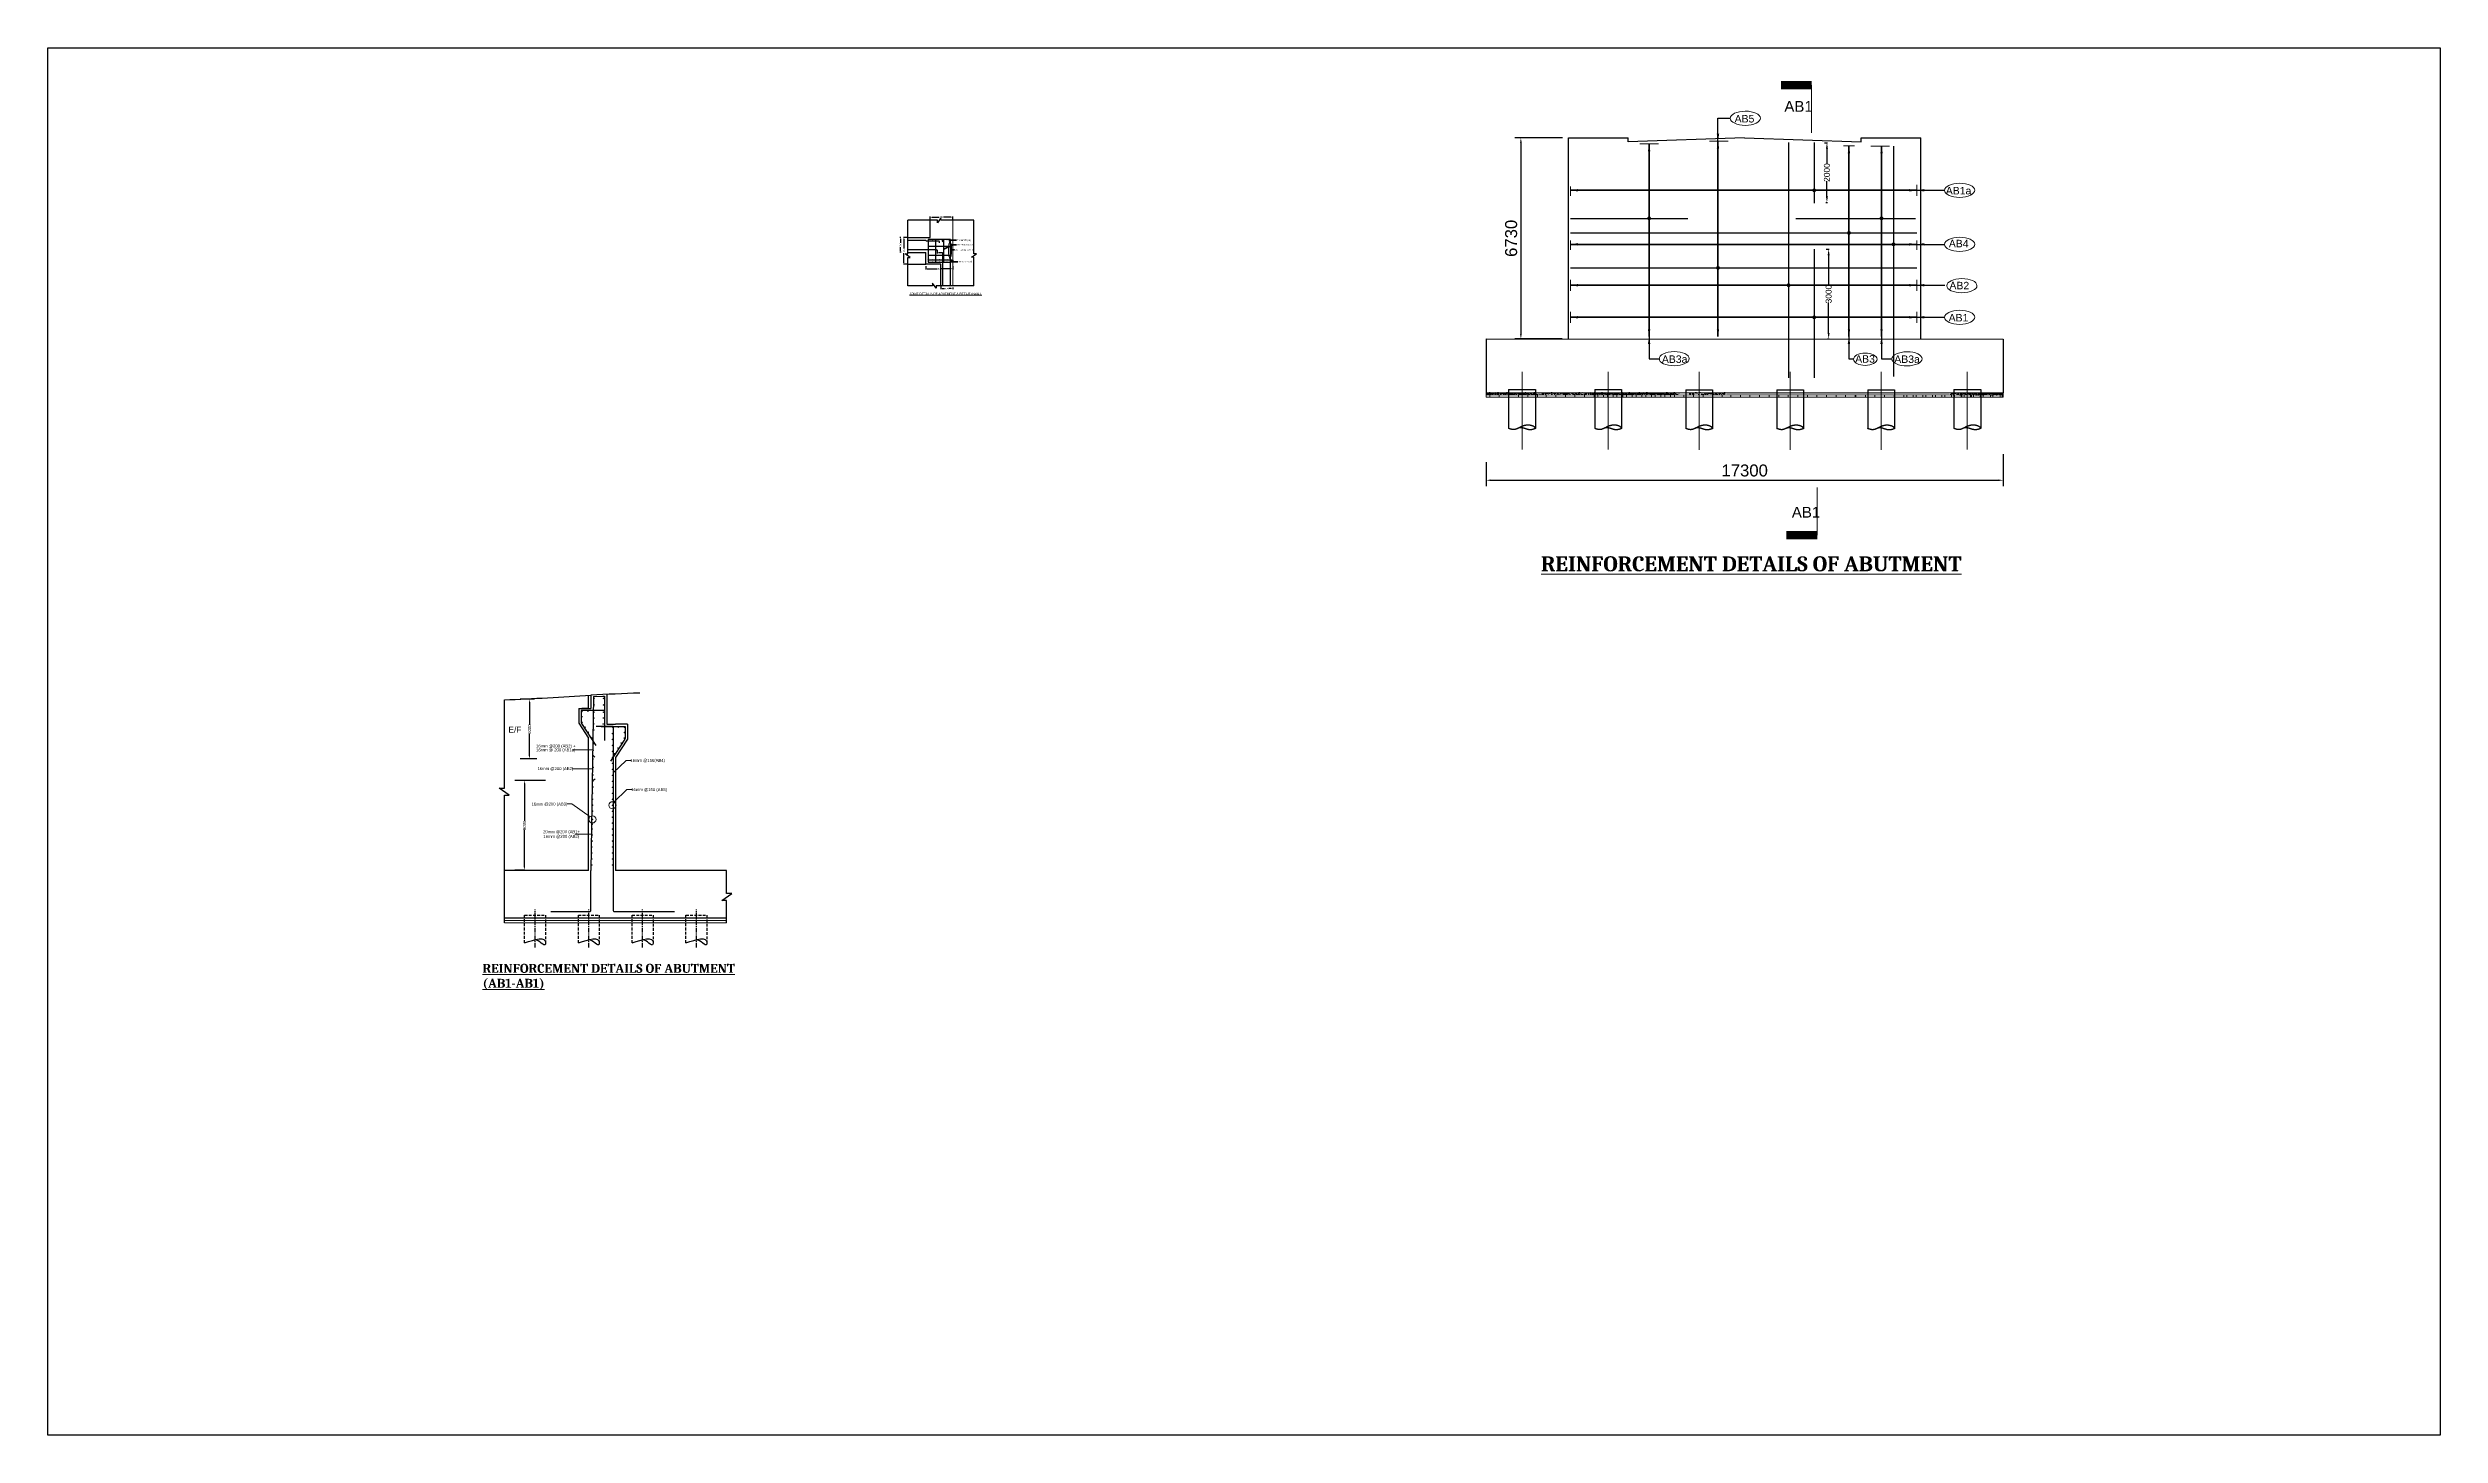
# Model space of a CAD drawing. Header units: millimetres. Extents: x 1231188 to 3899118, y -5478610 to -489530.
# Drawn here: x 3006287 to 3086355, y -3140433 to -3094005 of the extents above; entities that cross this region are included whole.
import ezdxf

# ---------------------------------------------------------------- set-up
doc = ezdxf.new("R2010")
doc.units = ezdxf.units.MM
doc.header["$LTSCALE"] = 25
doc.header["$MEASUREMENT"] = 0
doc.header["$PDMODE"] = 3
for name, pattern in [('CENTER', [2, 1.25, -0.25, 0.25, -0.25]), ('DASHED2', [0.375, 0.25, -0.125]), ('HIDDEN', [0.375, 0.25, -0.125])]:
    doc.linetypes.add(name, pattern=pattern)
doc.layers.get('Defpoints').update_dxf_attribs({"color": 230, "lineweight": 9})
for name, color, linetype in [('ABUTMENT', 1, 'Continuous'), ('CL', 8, 'CENTER'), ('COLL', 1, 'Continuous'), ('Pile Cap', 21, 'Continuous'), ('PILE-CAP', 7, 'Continuous'), ('Reinf', 1, 'Continuous'), ('wingwall', 3, 'Continuous')]:
    doc.layers.add(name, color=color, linetype=linetype)
for name, color, linetype, lineweight in [('Center line', 252, 'CENTER', 9), ('COLUMN', 1, 'Continuous', 25), ('DIM', 8, 'Continuous', 13), ('HATCH', 191, 'Continuous', 9), ('Long beam', 2, 'Continuous', 15), ('PILE', 214, 'Continuous', 30), ('text', 7, 'Continuous', 18)]:
    doc.layers.add(name, color=color, linetype=linetype, lineweight=lineweight)
doc.styles.add('ARIAL', font='arial.ttf', dxfattribs={"height": 400})
doc.styles.add('Dim_60', font='isocp3.shx')
doc.styles.get("Standard").update_dxf_attribs({"font": 'swissl.ttf'})
doc.dimstyles.new('dim-50', dxfattribs={"dimtxt": 200, "dimasz": 200, "dimexe": 20, "dimexo": 20, "dimgap": 0.09, "dimtad": 0, "dimdec": 0, "dimzin": 0, "dimdsep": 46, "dimtxsty": 'Standard', "dimcen": 0.09, "dimclrd": 5, "dimclrt": 5, "dimazin": 0, "dimtfac": 1, "dimtdec": 0, "dimtofl": 0, "dimtmove": 0, "dimatfit": 3, "dimfxl": 1, "dimtolj": 1, "dimtzin": 0, "dimarcsym": 0})
doc.dimstyles.new('Dim_90', dxfattribs={"dimtxt": 200, "dimasz": 200, "dimexe": 100, "dimexo": 50, "dimgap": 50, "dimtad": 1, "dimdec": 0, "dimzin": 4, "dimdsep": 46, "dimtxsty": 'Dim_60', "dimcen": 0.09, "dimclrd": 5, "dimclre": 5, "dimclrt": 2, "dimazin": 0, "dimtfac": 1, "dimtdec": 0, "dimtofl": 0, "dimtmove": 1, "dimatfit": 3, "dimfxl": 1, "dimtolj": 1, "dimtzin": 0, "dimlwd": -1, "dimarcsym": 0})
pattern_1 = [(50, (-7848714.85, -8349083.01), (143.4520365, -12.550427), [15, -165]), (355, (-7848714.85, -8349083.01), (-27.7502667, 150.4384267), [12, -132]), (100.4514, (-7848702.9, -8349084.06), (115.7018763, 137.8879084), [12.748038, -140.2284224]), (46.1842, (-7848714.85, -8349043.01), (213.4482097, -33.1038029), [22.5, -247.5]), (96.6356, (-7848697.06, -8349045.77), (186.932541, 194.8235742), [19.1220576, -210.3426]), (351.1842, (-7848714.85, -8349043), (186.932389, 194.82372), [18, -198]), (21, (-7848694.85, -8349053.01), (119.3814104, -80.5237781), [15, -165]), (326, (-7848694.85, -8349053.01), (48.6630664, 145.030009), [12, -132]), (71.4514, (-7848684.9, -8349059.72), (168.0445257, 64.5060993), [12.748038, -140.2284224]), (37.5, (-7848714.85, -8349083.01), (2.43197106, 66.57877077), [0, -130.4, 0, -134, 0, -132.5]), (7.5, (-7848714.85, -8349083.01), (52.6139075, 78.88234238), [0, -76.4, 0, -127.4, 0, -50.5]), (327.5, (-7848759.45, -8349083.01), (106.76448723, -4.51097435), [0, -50, 0, -156, 0, -207]), (317.5, (-7848779.45, -8349083.01), (116.6372339, 20.0209965), [0, -65, 0, -103.6, 0, -147])]

# ---------------------------------------------------------------- blocks, each defined once
blk = doc.blocks.new('*D739')
at = {"layer": 'COLL', "color": 0, "linetype": 'ByBlock', "lineweight": -2, "ltscale": 100, "transparency": 16777216}
for p, q in [((3065810, -3100745), (3065908, -3100745)), ((3065848, -3103745), (3065908, -3103745))]:
    blk.add_line(p, q, dxfattribs=at)
at = {"layer": 'COLL', "color": 5, "linetype": 'ByBlock', "lineweight": -2, "ltscale": 100, "transparency": 16777216}
for p, q in [((3065888, -3100945), (3065888, -3101959)), ((3065888, -3103545), (3065888, -3102531))]:
    blk.add_line(p, q, dxfattribs=at)
for points in [[(3065855, -3100945), (3065922, -3100945), (3065888, -3100745)], [(3065855, -3103545), (3065922, -3103545), (3065888, -3103745)]]:
    blk.add_solid(points, dxfattribs=at)
at = {"layer": 'Defpoints', "color": 0, "linetype": 'ByBlock', "lineweight": -2, "ltscale": 100, "transparency": 16777216}
for p in [(3065790, -3100745), (3065888, -3100745), (3065828, -3103745)]:
    blk.add_point(p, dxfattribs=at)
at = {"layer": 'COLL', "color": 5, "linetype": 'ByBlock', "ltscale": 100, "transparency": 16777216, "insert": (3065888, -3102245), "char_height": 200, "attachment_point": 5, "rotation": 90}
blk.add_mtext('\\A1;3000', dxfattribs=at)
blk = doc.blocks.new('*D740')
at = {"layer": 'COLL', "color": 0, "linetype": 'ByBlock', "lineweight": -2, "ltscale": 100, "transparency": 16777216}
for p, q in [((3065753, -3097179), (3065851, -3097179)), ((3065790, -3099179), (3065851, -3099179))]:
    blk.add_line(p, q, dxfattribs=at)
at = {"layer": 'COLL', "color": 5, "linetype": 'ByBlock', "lineweight": -2, "ltscale": 100, "transparency": 16777216}
for p, q in [((3065831, -3097379), (3065831, -3097892)), ((3065831, -3098979), (3065831, -3098465))]:
    blk.add_line(p, q, dxfattribs=at)
for points in [[(3065798, -3097379), (3065865, -3097379), (3065831, -3097179)], [(3065798, -3098979), (3065865, -3098979), (3065831, -3099179)]]:
    blk.add_solid(points, dxfattribs=at)
at = {"layer": 'Defpoints', "color": 0, "linetype": 'ByBlock', "lineweight": -2, "ltscale": 100, "transparency": 16777216}
for p in [(3065733, -3097179), (3065831, -3097179), (3065770, -3099179)]:
    blk.add_point(p, dxfattribs=at)
at = {"layer": 'COLL', "color": 5, "linetype": 'ByBlock', "ltscale": 100, "transparency": 16777216, "insert": (3065831, -3098179), "char_height": 200, "attachment_point": 5, "rotation": 90}
blk.add_mtext('\\A1;2000', dxfattribs=at)
blk = doc.blocks.new('*D734')
at = {"layer": 'Defpoints', "color": 0, "linetype": 'ByBlock', "lineweight": -2, "ltscale": 100, "transparency": 16777216}
for p in [(3035672, -3101286), (3036572, -3101286), (3036572, -3101402)]:
    blk.add_point(p, dxfattribs=at)
at = {"layer": 'DIM', "color": 0, "linetype": 'ByBlock', "lineweight": -2, "ltscale": 100, "transparency": 16777216}
for p, q in [((3035672, -3101306), (3035672, -3101422)), ((3036572, -3101306), (3036572, -3101422))]:
    blk.add_line(p, q, dxfattribs=at)
at = {"layer": 'DIM', "color": 5, "linetype": 'ByBlock', "lineweight": -2, "ltscale": 100, "transparency": 16777216}
for p, q in [((3035722, -3101402), (3036048, -3101402)), ((3036522, -3101402), (3036195, -3101402))]:
    blk.add_line(p, q, dxfattribs=at)
for points in [[(3035722, -3101393), (3035722, -3101410), (3035672, -3101402)], [(3036522, -3101393), (3036522, -3101410), (3036572, -3101402)]]:
    blk.add_solid(points, dxfattribs=at)
at = {"layer": 'DIM', "color": 5, "linetype": 'ByBlock', "ltscale": 100, "transparency": 16777216, "insert": (3036122, -3101402), "char_height": 50, "attachment_point": 5}
blk.add_mtext('\\A1;900', dxfattribs=at)
blk = doc.blocks.new('*D735')
at = {"layer": 'Defpoints', "color": 0, "linetype": 'ByBlock', "lineweight": -2, "ltscale": 100, "transparency": 16777216}
for p in [(3035103, -3100348), (3034940, -3101248), (3035069, -3101248)]:
    blk.add_point(p, dxfattribs=at)
at = {"layer": 'DIM', "color": 0, "linetype": 'ByBlock', "lineweight": -2, "ltscale": 100, "transparency": 16777216}
for p, q in [((3035083, -3100348), (3034920, -3100348)), ((3035049, -3101248), (3034920, -3101248))]:
    blk.add_line(p, q, dxfattribs=at)
at = {"layer": 'DIM', "color": 5, "linetype": 'ByBlock', "lineweight": -2, "ltscale": 100, "transparency": 16777216}
for p, q in [((3034940, -3100398), (3034940, -3100725)), ((3034940, -3101198), (3034940, -3100871))]:
    blk.add_line(p, q, dxfattribs=at)
for points in [[(3034932, -3100398), (3034948, -3100398), (3034940, -3100348)], [(3034932, -3101198), (3034948, -3101198), (3034940, -3101248)]]:
    blk.add_solid(points, dxfattribs=at)
at = {"layer": 'DIM', "color": 5, "linetype": 'ByBlock', "ltscale": 100, "transparency": 16777216, "insert": (3034940, -3100798), "char_height": 50, "attachment_point": 5, "rotation": 90}
blk.add_mtext('\\A1;900', dxfattribs=at)
blk = doc.blocks.new('*D736')
at = {"layer": 'Defpoints', "color": 0, "linetype": 'ByBlock', "lineweight": -2, "ltscale": 100, "transparency": 16777216}
for p in [(3035822, -3099786), (3036572, -3099671), (3036572, -3099786)]:
    blk.add_point(p, dxfattribs=at)
at = {"layer": 'DIM', "color": 0, "linetype": 'ByBlock', "lineweight": -2, "ltscale": 100, "transparency": 16777216}
for p, q in [((3035822, -3099766), (3035822, -3099651)), ((3036572, -3099766), (3036572, -3099651))]:
    blk.add_line(p, q, dxfattribs=at)
at = {"layer": 'DIM', "color": 5, "linetype": 'ByBlock', "lineweight": -2, "ltscale": 100, "transparency": 16777216}
for p, q in [((3035872, -3099671), (3036124, -3099671)), ((3036522, -3099671), (3036269, -3099671))]:
    blk.add_line(p, q, dxfattribs=at)
for points in [[(3035872, -3099662), (3035872, -3099679), (3035822, -3099671)], [(3036522, -3099662), (3036522, -3099679), (3036572, -3099671)]]:
    blk.add_solid(points, dxfattribs=at)
at = {"layer": 'DIM', "color": 5, "linetype": 'ByBlock', "ltscale": 100, "transparency": 16777216, "insert": (3036197, -3099671), "char_height": 50, "attachment_point": 5}
blk.add_mtext('\\A1;750', dxfattribs=at)
blk = doc.blocks.new('*D737')
at = {"layer": 'Defpoints', "color": 0, "linetype": 'ByBlock', "lineweight": -2, "ltscale": 100, "transparency": 16777216}
for p in [(3036172, -3101970), (3036572, -3102003), (3036572, -3102063)]:
    blk.add_point(p, dxfattribs=at)
at = {"layer": 'DIM', "color": 0, "linetype": 'ByBlock', "lineweight": -2, "ltscale": 100, "transparency": 16777216}
for p, q in [((3036172, -3101990), (3036172, -3102083)), ((3036572, -3102023), (3036572, -3102083))]:
    blk.add_line(p, q, dxfattribs=at)
at = {"layer": 'DIM', "color": 5, "linetype": 'ByBlock', "lineweight": -2, "ltscale": 100, "transparency": 16777216}
for p, q in [((3036222, -3102063), (3036299, -3102063)), ((3036522, -3102063), (3036444, -3102063))]:
    blk.add_line(p, q, dxfattribs=at)
for points in [[(3036222, -3102055), (3036222, -3102071), (3036172, -3102063)], [(3036522, -3102055), (3036522, -3102071), (3036572, -3102063)]]:
    blk.add_solid(points, dxfattribs=at)
at = {"layer": 'DIM', "color": 5, "linetype": 'ByBlock', "ltscale": 100, "transparency": 16777216, "insert": (3036372, -3102063), "char_height": 50, "attachment_point": 5}
blk.add_mtext('\\A1;400', dxfattribs=at)
blk = doc.blocks.new('*D738')
at = {"layer": 'Defpoints', "color": 0, "linetype": 'ByBlock', "lineweight": -2, "ltscale": 100, "transparency": 16777216}
for p in [(3034823, -3100848), (3034857, -3100348), (3034867, -3100848)]:
    blk.add_point(p, dxfattribs=at)
at = {"layer": 'DIM', "color": 0, "linetype": 'ByBlock', "lineweight": -2, "ltscale": 100, "transparency": 16777216}
for p, q in [((3034837, -3100348), (3034803, -3100348)), ((3034847, -3100848), (3034803, -3100848))]:
    blk.add_line(p, q, dxfattribs=at)
at = {"layer": 'DIM', "color": 5, "linetype": 'ByBlock', "lineweight": -2, "ltscale": 100, "transparency": 16777216}
for p, q in [((3034823, -3100398), (3034823, -3100525)), ((3034823, -3100798), (3034823, -3100671))]:
    blk.add_line(p, q, dxfattribs=at)
for points in [[(3034815, -3100398), (3034831, -3100398), (3034823, -3100348)], [(3034815, -3100798), (3034831, -3100798), (3034823, -3100848)]]:
    blk.add_solid(points, dxfattribs=at)
at = {"layer": 'DIM', "color": 5, "linetype": 'ByBlock', "ltscale": 100, "transparency": 16777216, "insert": (3034823, -3100598), "char_height": 50, "attachment_point": 5, "rotation": 90}
blk.add_mtext('\\A1;500', dxfattribs=at)
blk = doc.blocks.new('*D741')
at = {"layer": 'Defpoints', "color": 0, "lineweight": -2, "ltscale": 150, "transparency": 16777216}
for p in [(3071728, -3107400, 42552), (3054428, -3107670, 42552), (3071728, -3108476)]:
    blk.add_point(p, dxfattribs=at)
at = {"layer": 'DIM', "color": 0, "lineweight": -2, "ltscale": 150, "transparency": 16777216}
for p, q in [((3054428, -3107870), (3054428, -3108676)), ((3071728, -3107600), (3071728, -3108676))]:
    blk.add_line(p, q, dxfattribs=at)
at = {"layer": 'DIM', "color": 5, "lineweight": -2, "ltscale": 150, "transparency": 16777216}
blk.add_line((3054588, -3108476), (3071568, -3108476), dxfattribs=at)
for points in [[(3054588, -3108449), (3054588, -3108502), (3054428, -3108476)], [(3071568, -3108449), (3071568, -3108502), (3071728, -3108476)]]:
    blk.add_solid(points, dxfattribs=at)
at = {"layer": 'DIM', "color": 2, "ltscale": 150, "transparency": 16777216, "insert": (3063078, -3108151), "char_height": 400, "attachment_point": 5, "style": 'ARIAL'}
blk.add_mtext('\\A1;17300', dxfattribs=at)
blk = doc.blocks.new('*D742')
at = {"layer": 'Defpoints', "color": 0, "lineweight": -2, "ltscale": 150, "transparency": 16777216}
for p in [(3057178, -3097015, -4140), (3055588, -3103745), (3057175, -3103745, 42552)]:
    blk.add_point(p, dxfattribs=at)
at = {"layer": 'DIM', "color": 0, "lineweight": -2, "ltscale": 150, "transparency": 16777216}
for p, q in [((3056978, -3097015), (3055388, -3097015)), ((3056975, -3103745), (3055388, -3103745))]:
    blk.add_line(p, q, dxfattribs=at)
at = {"layer": 'DIM', "color": 5, "lineweight": -2, "ltscale": 150, "transparency": 16777216}
blk.add_line((3055588, -3097175), (3055588, -3103585), dxfattribs=at)
for points in [[(3055561, -3097175), (3055615, -3097175), (3055588, -3097015)], [(3055561, -3103585), (3055615, -3103585), (3055588, -3103745)]]:
    blk.add_solid(points, dxfattribs=at)
at = {"layer": 'DIM', "color": 2, "ltscale": 150, "transparency": 16777216, "insert": (3055264, -3100380), "char_height": 400, "attachment_point": 5, "rotation": 90, "style": 'ARIAL'}
blk.add_mtext('\\A1;6730', dxfattribs=at)
blk = doc.blocks.new('hh')
at = {"layer": 'CL', "linetype": 'CENTER', "ltscale": 5}
blk.add_lwpolyline([(0, -1077), (0, 199)], dxfattribs=at)
at = {"layer": 'PILE', "linetype": 'HIDDEN', "ltscale": 15}
blk.add_lwpolyline([(-350, -925), (-350, 0), (350, 0), (350, -925)], dxfattribs=at)
at = {"layer": 'PILE', "ltscale": 15}
blk.add_spline([(-350, -925), (350, -925), (345, -966), (0, -814), (-13, -814)], degree=3, dxfattribs=at)
blk = doc.blocks.new('*D743')
at = {"layer": 'Defpoints', "color": 0, "linetype": 'ByBlock', "lineweight": -2, "ltscale": 100, "transparency": 16777216}
for p in [(3023096, -3118522), (3022237, -3121522), (3022386, -3121522)]:
    blk.add_point(p, dxfattribs=at)
at = {"layer": 'DIM', "color": 0, "linetype": 'ByBlock', "lineweight": -2, "ltscale": 100, "transparency": 16777216}
for p, q in [((3022946, -3118522), (3021917, -3118522)), ((3022236, -3121522), (3021917, -3121522))]:
    blk.add_line(p, q, dxfattribs=at)
at = {"layer": 'DIM', "color": 5, "linetype": 'ByBlock', "lineweight": -2, "ltscale": 100, "transparency": 16777216}
for p, q in [((3022237, -3118622), (3022237, -3119878)), ((3022237, -3121422), (3022237, -3120165))]:
    blk.add_line(p, q, dxfattribs=at)
for points in [[(3022220, -3118622), (3022254, -3118622), (3022237, -3118522)], [(3022220, -3121422), (3022254, -3121422), (3022237, -3121522)]]:
    blk.add_solid(points, dxfattribs=at)
at = {"layer": 'DIM', "color": 5, "linetype": 'ByBlock', "ltscale": 100, "transparency": 16777216, "insert": (3022237, -3120022), "char_height": 100, "attachment_point": 5, "rotation": 90}
blk.add_mtext('\\A1;3000', dxfattribs=at)
blk = doc.blocks.new('*D744')
at = {"layer": 'Defpoints', "color": 0, "linetype": 'ByBlock', "lineweight": -2, "ltscale": 100, "transparency": 16777216}
for p in [(3022410, -3115803), (3022727, -3115803), (3022802, -3117803)]:
    blk.add_point(p, dxfattribs=at)
at = {"layer": 'DIM', "color": 0, "linetype": 'ByBlock', "lineweight": -2, "ltscale": 100, "transparency": 16777216}
for p, q in [((3022577, -3115803), (3022090, -3115803)), ((3022652, -3117803), (3022090, -3117803))]:
    blk.add_line(p, q, dxfattribs=at)
at = {"layer": 'DIM', "color": 5, "linetype": 'ByBlock', "lineweight": -2, "ltscale": 100, "transparency": 16777216}
for p, q in [((3022410, -3115903), (3022410, -3116660)), ((3022410, -3117703), (3022410, -3116946))]:
    blk.add_line(p, q, dxfattribs=at)
for points in [[(3022393, -3115903), (3022427, -3115903), (3022410, -3115803)], [(3022393, -3117703), (3022427, -3117703), (3022410, -3117803)]]:
    blk.add_solid(points, dxfattribs=at)
at = {"layer": 'DIM', "color": 5, "linetype": 'ByBlock', "ltscale": 100, "transparency": 16777216, "insert": (3022410, -3116803), "char_height": 100, "attachment_point": 5, "rotation": 90}
blk.add_mtext('\\A1;2000', dxfattribs=at)
blk = doc.blocks.new('SEC')
at = {"layer": 'text', "color": 6, "linetype": 'ByBlock', "ltscale": 100}
blk.add_lwpolyline([(-799, 0), (0, 0)], dxfattribs=at)
blk.add_lwpolyline([(0, 0, 140, 140, 0), (0, -514, 0, 0, 0)], format="xyseb", dxfattribs=at)

msp = doc.modelspace()

# ---------------------------------------------------------------- hatches: boundary and pattern name
at = {"layer": 'HATCH', "ltscale": 100}
h = msp.add_hatch(dxfattribs=at)
h.set_pattern_fill('AR-CONC', color=256, scale=20, style=0)
h.set_pattern_definition([(50, (-7841714.77, -8349075.27), (143.4520365, -12.550427), [15, -165]), (355, (-7841714.77, -8349075.27), (-27.7502667, 150.4384267), [12, -132]), (100.4514, (-7841702.82, -8349076.32), (115.7018763, 137.8879084), [12.748038, -140.2284224]), (46.1842, (-7841714.77, -8349035.27), (213.4482097, -33.1038029), [22.5, -247.5]), (96.6356, (-7841696.98, -8349038.03), (186.932541, 194.8235742), [19.1220576, -210.3426]), (351.1842, (-7841714.77, -8349035.27), (186.932389, 194.82372), [18, -198]), (21, (-7841694.77, -8349045.27), (119.3814104, -80.5237781), [15, -165]), (326, (-7841694.77, -8349045.27), (48.6630664, 145.030009), [12, -132]), (71.4514, (-7841684.82, -8349051.98), (168.0445257, 64.5060993), [12.748038, -140.2284224]), (37.5, (-7841714.77, -8349075.27), (2.43197106, 66.57877077), [0, -130.4, 0, -134, 0, -132.5]), (7.5, (-7841714.77, -8349075.27), (52.6139075, 78.88234238), [0, -76.4, 0, -127.4, 0, -50.5]), (327.5, (-7841759.37, -8349075.27), (106.76448723, -4.51097435), [0, -50, 0, -156, 0, -207]), (317.5, (-7841779.37, -8349075.27), (116.6372339, 20.0209965), [0, -65, 0, -103.6, 0, -147])])
h.paths.add_polyline_path([(3054427.55493, -3105543.07632), (3054427.55493, -3105618.07632), (3054727.58797, -3105618.07632), (3054727.58797, -3105543.07632)])
h = msp.add_hatch(dxfattribs=at)
h.set_pattern_fill('AR-CONC', color=256, scale=20, style=0)
h.set_pattern_definition([(50, (-7840514.8, -8349076.19), (143.4520365, -12.550427), [15, -165]), (355, (-7840514.8, -8349076.19), (-27.7502667, 150.4384267), [12, -132]), (100.4514, (-7840502.85, -8349077.24), (115.7018763, 137.8879084), [12.748038, -140.2284224]), (46.1842, (-7840514.8, -8349036.19), (213.4482097, -33.1038029), [22.5, -247.5]), (96.6356, (-7840497.02, -8349038.95), (186.932541, 194.8235742), [19.1220576, -210.3426]), (351.1842, (-7840514.8, -8349036.2), (186.932389, 194.82372), [18, -198]), (21, (-7840494.8, -8349046.19), (119.3814104, -80.5237781), [15, -165]), (326, (-7840494.8, -8349046.19), (48.6630664, 145.030009), [12, -132]), (71.4514, (-7840484.86, -8349052.9), (168.0445257, 64.5060993), [12.748038, -140.2284224]), (37.5, (-7840514.805, -8349076.19), (2.43197106, 66.57877077), [0, -130.4, 0, -134, 0, -132.5]), (7.5, (-7840514.805, -8349076.19), (52.6139075, 78.88234238), [0, -76.4, 0, -127.4, 0, -50.5]), (327.5, (-7840559.405, -8349076.19), (106.76448723, -4.51097435), [0, -50, 0, -156, 0, -207]), (317.5, (-7840579.405, -8349076.19), (116.6372339, 20.0209965), [0, -65, 0, -103.6, 0, -147])])
h.paths.add_polyline_path([(3054727.55493, -3105618.99698), (3054727.55493, -3105543.99698), (3054427.55493, -3105543.99698), (3054427.55493, -3105618.99698)])
h.paths.add_polyline_path([(3055327.55493, -3105618.99698), (3055327.55493, -3105543.99698), (3054727.55493, -3105543.99698), (3054727.55493, -3105618.99698)])
h.paths.add_polyline_path([(3055927.55493, -3105618.99698), (3055927.55493, -3105543.99698), (3055327.55493, -3105543.99698), (3055327.55493, -3105618.99698)])
h = msp.add_hatch(dxfattribs=at)
h.set_pattern_fill('AR-B816', color=256, scale=20, style=0)
h.set_pattern_definition([(0, (-7843214.77, -8349075.27), (0, 160), []), (90, (-7843214.77, -8349075.27), (-160, 160), [160, -160])])
h.paths.add_polyline_path([(3055027.58797, -3105618.07632), (3055027.58797, -3105693.07632), (3055627.58797, -3105693.07632), (3055627.58797, -3105618.07632)])
h.paths.add_polyline_path([(3055627.58797, -3105618.07632), (3055627.58797, -3105693.07632), (3056227.58797, -3105693.07632), (3056227.58797, -3105618.07632)])
h.paths.add_polyline_path([(3054427.55493, -3105618.07632), (3054427.55493, -3105693.07632), (3055027.58797, -3105693.07632), (3055027.58797, -3105618.07632)])
h = msp.add_hatch(dxfattribs=at)
h.set_pattern_fill('AR-CONC', color=256, scale=20, style=0)
h.set_pattern_definition([(50, (-7840216.3, -8349075.27), (143.4520365, -12.550427), [15, -165]), (355, (-7840216.3, -8349075.27), (-27.7502667, 150.4384267), [12, -132]), (100.4514, (-7840204.35, -8349076.32), (115.7018763, 137.8879084), [12.748038, -140.2284224]), (46.1842, (-7840216.3, -8349035.27), (213.4482097, -33.1038029), [22.5, -247.5]), (96.6356, (-7840198.52, -8349038.03), (186.932541, 194.8235742), [19.1220576, -210.3426]), (351.1842, (-7840216.3, -8349035.27), (186.932389, 194.82372), [18, -198]), (21, (-7840196.3, -8349045.27), (119.3814104, -80.5237781), [15, -165]), (326, (-7840196.3, -8349045.27), (48.6630664, 145.030009), [12, -132]), (71.4514, (-7840186.36, -8349051.98), (168.0445257, 64.5060993), [12.748038, -140.2284224]), (37.5, (-7840216.305, -8349075.27), (2.43197106, 66.57877077), [0, -130.4, 0, -134, 0, -132.5]), (7.5, (-7840216.305, -8349075.27), (52.6139075, 78.88234238), [0, -76.4, 0, -127.4, 0, -50.5]), (327.5, (-7840260.905, -8349075.27), (106.76448723, -4.51097435), [0, -50, 0, -156, 0, -207]), (317.5, (-7840280.9, -8349075.27), (116.6372339, 20.0209965), [0, -65, 0, -103.6, 0, -147])])
h.paths.add_polyline_path([(3055026.05526, -3105618.07632), (3055026.05526, -3105543.07632), (3054726.05526, -3105543.07632), (3054726.05526, -3105618.07632)])
h.paths.add_polyline_path([(3055626.05526, -3105618.07632), (3055626.05526, -3105543.07632), (3055026.05526, -3105543.07632), (3055026.05526, -3105618.07632)])
h.paths.add_polyline_path([(3056226.05526, -3105618.07632), (3056226.05526, -3105543.07632), (3055626.05526, -3105543.07632), (3055626.05526, -3105618.07632)])
h = msp.add_hatch(dxfattribs=at)
h.set_pattern_fill('AR-B816', color=256, scale=20, style=0)
h.set_pattern_definition([(0, (-7838763.2, -8349075.27), (0, 160), []), (90, (-7838763.2, -8349075.27), (-160, 160), [160, -160])])
h.paths.add_polyline_path([(3056479.15363, -3105693.07632), (3056479.15363, -3105618.07632), (3056179.15363, -3105618.07632), (3056179.15363, -3105693.07632)])
h.paths.add_polyline_path([(3057079.15363, -3105693.07632), (3057079.15363, -3105618.07632), (3056479.15363, -3105618.07632), (3056479.15363, -3105693.07632)])
h.paths.add_polyline_path([(3057679.15363, -3105693.07632), (3057679.15363, -3105618.07632), (3057079.15363, -3105618.07632), (3057079.15363, -3105693.07632)])
h.paths.add_polyline_path([(3059479.15363, -3105693.07632), (3059479.15363, -3105618.07632), (3057679.15363, -3105618.07632), (3057679.15363, -3105693.07632)])
h.paths.add_polyline_path([(3059479.15363, -3105618.07632), (3059479.15363, -3105693.07632), (3060079.15363, -3105693.07632), (3060079.15363, -3105618.07632)])
h.paths.add_polyline_path([(3060079.15363, -3105618.07632), (3060079.15363, -3105693.07632), (3060679.15363, -3105693.07632), (3060679.15363, -3105618.07632)])
h = msp.add_hatch(dxfattribs=at)
h.set_pattern_fill('AR-CONC', color=256, scale=20, style=0)
h.set_pattern_definition([(50, (-7838716.3, -8349075.27), (143.4520365, -12.550427), [15, -165]), (355, (-7838716.3, -8349075.27), (-27.7502667, 150.4384267), [12, -132]), (100.4514, (-7838704.35, -8349076.32), (115.7018763, 137.8879084), [12.748038, -140.2284224]), (46.1842, (-7838716.3, -8349035.27), (213.4482097, -33.1038029), [22.5, -247.5]), (96.6356, (-7838698.52, -8349038.03), (186.932541, 194.8235742), [19.1220576, -210.3426]), (351.1842, (-7838716.3, -8349035.27), (186.932389, 194.82372), [18, -198]), (21, (-7838696.3, -8349045.27), (119.3814104, -80.5237781), [15, -165]), (326, (-7838696.3, -8349045.27), (48.6630664, 145.030009), [12, -132]), (71.4514, (-7838686.36, -8349051.98), (168.0445257, 64.5060993), [12.748038, -140.2284224]), (37.5, (-7838716.305, -8349075.27), (2.43197106, 66.57877077), [0, -130.4, 0, -134, 0, -132.5]), (7.5, (-7838716.305, -8349075.27), (52.6139075, 78.88234238), [0, -76.4, 0, -127.4, 0, -50.5]), (327.5, (-7838760.905, -8349075.27), (106.76448723, -4.51097435), [0, -50, 0, -156, 0, -207]), (317.5, (-7838780.9, -8349075.27), (116.6372339, 20.0209965), [0, -65, 0, -103.6, 0, -147])])
h.paths.add_polyline_path([(3056526.05526, -3105618.07632), (3056526.05526, -3105543.07632), (3056226.05526, -3105543.07632), (3056226.05526, -3105618.07632)])
h.paths.add_polyline_path([(3057126.05526, -3105618.07632), (3057126.05526, -3105543.07632), (3056526.05526, -3105543.07632), (3056526.05526, -3105618.07632)])
h.paths.add_polyline_path([(3057726.05526, -3105618.07632), (3057726.05526, -3105543.07632), (3057126.05526, -3105543.07632), (3057126.05526, -3105618.07632)])
h = msp.add_hatch(dxfattribs=at)
h.set_pattern_fill('AR-CONC', color=256, scale=20, style=0)
h.set_pattern_definition([(50, (-7837283.46, -8349075.27), (143.4520365, -12.550427), [15, -165]), (355, (-7837283.46, -8349075.27), (-27.7502667, 150.4384267), [12, -132]), (100.4514, (-7837271.5, -8349076.32), (115.7018763, 137.8879084), [12.748038, -140.2284224]), (46.1842, (-7837283.46, -8349035.27), (213.4482097, -33.1038029), [22.5, -247.5]), (96.6356, (-7837265.67, -8349038.03), (186.932541, 194.8235742), [19.1220576, -210.3426]), (351.1842, (-7837283.46, -8349035.27), (186.932389, 194.82372), [18, -198]), (21, (-7837263.46, -8349045.27), (119.3814104, -80.5237781), [15, -165]), (326, (-7837263.46, -8349045.27), (48.6630664, 145.030009), [12, -132]), (71.4514, (-7837253.51, -8349051.98), (168.0445257, 64.5060993), [12.748038, -140.2284224]), (37.5, (-7837283.46, -8349075.27), (2.43197106, 66.57877077), [0, -130.4, 0, -134, 0, -132.5]), (7.5, (-7837283.46, -8349075.27), (52.6139075, 78.88234238), [0, -76.4, 0, -127.4, 0, -50.5]), (327.5, (-7837328.06, -8349075.27), (106.76448723, -4.51097435), [0, -50, 0, -156, 0, -207]), (317.5, (-7837348.06, -8349075.27), (116.6372339, 20.0209965), [0, -65, 0, -103.6, 0, -147])])
h.paths.add_polyline_path([(3057958.89979, -3105618.07632), (3057958.89979, -3105543.07632), (3057658.89979, -3105543.07632), (3057658.89979, -3105618.07632)])
h.paths.add_polyline_path([(3058558.89979, -3105618.07632), (3058558.89979, -3105543.07632), (3057958.89979, -3105543.07632), (3057958.89979, -3105618.07632)])
h.paths.add_polyline_path([(3059158.89979, -3105618.07632), (3059158.89979, -3105543.07632), (3058558.89979, -3105543.07632), (3058558.89979, -3105618.07632)])
h = msp.add_hatch(dxfattribs=at)
h.set_pattern_fill('AR-B816', color=256, scale=20, style=0)
h.set_pattern_definition([(0, (-7837035.2, -8349075.27), (0, 160), []), (90, (-7837035.2, -8349075.27), (-160, 160), [160, -160])])
h.paths.add_polyline_path([(3058207.16281, -3105693.07632), (3058207.16281, -3105618.07632), (3057907.16281, -3105618.07632), (3057907.16281, -3105693.07632)])
h.paths.add_polyline_path([(3058807.16281, -3105693.07632), (3058807.16281, -3105618.07632), (3058207.16281, -3105618.07632), (3058207.16281, -3105693.07632)])
h.paths.add_polyline_path([(3059407.16281, -3105693.07632), (3059407.16281, -3105618.07632), (3058807.16281, -3105618.07632), (3058807.16281, -3105693.07632)])
h.paths.add_polyline_path([(3061207.16281, -3105693.07632), (3061207.16281, -3105618.07632), (3059407.16281, -3105618.07632), (3059407.16281, -3105693.07632)])
h.paths.add_polyline_path([(3061207.16281, -3105618.07632), (3061207.16281, -3105693.07632), (3061807.16281, -3105693.07632), (3061807.16281, -3105618.07632)])
h.paths.add_polyline_path([(3061807.16281, -3105618.07632), (3061807.16281, -3105693.07632), (3062407.16281, -3105693.07632), (3062407.16281, -3105618.07632)])
h = msp.add_hatch(dxfattribs=at)
h.set_pattern_fill('AR-CONC', color=256, scale=20, style=0)
h.set_pattern_definition([(50, (-7837035.03, -8349075.27), (143.4520365, -12.550427), [15, -165]), (355, (-7837035.03, -8349075.27), (-27.7502667, 150.4384267), [12, -132]), (100.4514, (-7837023.08, -8349076.32), (115.7018763, 137.8879084), [12.748038, -140.2284224]), (46.1842, (-7837035.03, -8349035.27), (213.4482097, -33.1038029), [22.5, -247.5]), (96.6356, (-7837017.24, -8349038.03), (186.932541, 194.8235742), [19.1220576, -210.3426]), (351.1842, (-7837035.03, -8349035.27), (186.932389, 194.82372), [18, -198]), (21, (-7837015.03, -8349045.27), (119.3814104, -80.5237781), [15, -165]), (326, (-7837015.03, -8349045.27), (48.6630664, 145.030009), [12, -132]), (71.4514, (-7837005.08, -8349051.98), (168.0445257, 64.5060993), [12.748038, -140.2284224]), (37.5, (-7837035.03, -8349075.27), (2.43197106, 66.57877077), [0, -130.4, 0, -134, 0, -132.5]), (7.5, (-7837035.03, -8349075.27), (52.6139075, 78.88234238), [0, -76.4, 0, -127.4, 0, -50.5]), (327.5, (-7837079.63, -8349075.27), (106.76448723, -4.51097435), [0, -50, 0, -156, 0, -207]), (317.5, (-7837099.63, -8349075.27), (116.6372339, 20.0209965), [0, -65, 0, -103.6, 0, -147])])
h.paths.add_polyline_path([(3058207.32799, -3105618.07632), (3058207.32799, -3105543.07632), (3057907.32799, -3105543.07632), (3057907.32799, -3105618.07632)])
h.paths.add_polyline_path([(3058807.32799, -3105618.07632), (3058807.32799, -3105543.07632), (3058207.32799, -3105543.07632), (3058207.32799, -3105618.07632)])
h.paths.add_polyline_path([(3059407.32799, -3105618.07632), (3059407.32799, -3105543.07632), (3058807.32799, -3105543.07632), (3058807.32799, -3105618.07632)])
h = msp.add_hatch(dxfattribs=at)
h.set_pattern_fill('AR-CONC', color=256, scale=20, style=0)
h.set_pattern_definition([(50, (-7835783.46, -8349075.27), (143.4520365, -12.550427), [15, -165]), (355, (-7835783.46, -8349075.27), (-27.7502667, 150.4384267), [12, -132]), (100.4514, (-7835771.5, -8349076.32), (115.7018763, 137.8879084), [12.748038, -140.2284224]), (46.1842, (-7835783.46, -8349035.27), (213.4482097, -33.1038029), [22.5, -247.5]), (96.6356, (-7835765.67, -8349038.03), (186.932541, 194.8235742), [19.1220576, -210.3426]), (351.1842, (-7835783.46, -8349035.27), (186.932389, 194.82372), [18, -198]), (21, (-7835763.46, -8349045.27), (119.3814104, -80.5237781), [15, -165]), (326, (-7835763.46, -8349045.27), (48.6630664, 145.030009), [12, -132]), (71.4514, (-7835753.51, -8349051.98), (168.0445257, 64.5060993), [12.748038, -140.2284224]), (37.5, (-7835783.46, -8349075.27), (2.43197106, 66.57877077), [0, -130.4, 0, -134, 0, -132.5]), (7.5, (-7835783.46, -8349075.27), (52.6139075, 78.88234238), [0, -76.4, 0, -127.4, 0, -50.5]), (327.5, (-7835828.06, -8349075.27), (106.76448723, -4.51097435), [0, -50, 0, -156, 0, -207]), (317.5, (-7835848.06, -8349075.27), (116.6372339, 20.0209965), [0, -65, 0, -103.6, 0, -147])])
h.paths.add_polyline_path([(3059458.89979, -3105618.07632), (3059458.89979, -3105543.07632), (3059158.89979, -3105543.07632), (3059158.89979, -3105618.07632)])
h.paths.add_polyline_path([(3060058.89979, -3105618.07632), (3060058.89979, -3105543.07632), (3059458.89979, -3105543.07632), (3059458.89979, -3105618.07632)])
h.paths.add_polyline_path([(3060658.89979, -3105618.07632), (3060658.89979, -3105543.07632), (3060058.89979, -3105543.07632), (3060058.89979, -3105618.07632)])
h = msp.add_hatch(dxfattribs=at)
h.set_pattern_fill('AR-CONC', color=256, scale=20, style=0)
h.set_pattern_definition([(50, (-7835535.03, -8349075.27), (143.4520365, -12.550427), [15, -165]), (355, (-7835535.03, -8349075.27), (-27.7502667, 150.4384267), [12, -132]), (100.4514, (-7835523.08, -8349076.32), (115.7018763, 137.8879084), [12.748038, -140.2284224]), (46.1842, (-7835535.03, -8349035.27), (213.4482097, -33.1038029), [22.5, -247.5]), (96.6356, (-7835517.24, -8349038.03), (186.932541, 194.8235742), [19.1220576, -210.3426]), (351.1842, (-7835535.03, -8349035.27), (186.932389, 194.82372), [18, -198]), (21, (-7835515.03, -8349045.27), (119.3814104, -80.5237781), [15, -165]), (326, (-7835515.03, -8349045.27), (48.6630664, 145.030009), [12, -132]), (71.4514, (-7835505.08, -8349051.98), (168.0445257, 64.5060993), [12.748038, -140.2284224]), (37.5, (-7835535.03, -8349075.27), (2.43197106, 66.57877077), [0, -130.4, 0, -134, 0, -132.5]), (7.5, (-7835535.03, -8349075.27), (52.6139075, 78.88234238), [0, -76.4, 0, -127.4, 0, -50.5]), (327.5, (-7835579.63, -8349075.27), (106.76448723, -4.51097435), [0, -50, 0, -156, 0, -207]), (317.5, (-7835599.63, -8349075.27), (116.6372339, 20.0209965), [0, -65, 0, -103.6, 0, -147])])
h.paths.add_polyline_path([(3059707.32799, -3105618.07632), (3059707.32799, -3105543.07632), (3059407.32799, -3105543.07632), (3059407.32799, -3105618.07632)])
h.paths.add_polyline_path([(3060307.32799, -3105618.07632), (3060307.32799, -3105543.07632), (3059707.32799, -3105543.07632), (3059707.32799, -3105618.07632)])
h.paths.add_polyline_path([(3060907.32799, -3105618.07632), (3060907.32799, -3105543.07632), (3060307.32799, -3105543.07632), (3060307.32799, -3105618.07632)])
h = msp.add_hatch(dxfattribs=at)
h.set_pattern_fill('AR-CONC', color=256, scale=20, style=0)
h.set_pattern_definition([(50, (-7850830.53, -8349075.27), (143.4520365, -12.550427), [15, -165]), (355, (-7850830.53, -8349075.27), (-27.7502667, 150.4384267), [12, -132]), (100.4514, (-7850818.58, -8349076.32), (115.7018763, 137.8879084), [12.748038, -140.2284224]), (46.1842, (-7850830.53, -8349035.27), (213.4482097, -33.1038029), [22.5, -247.5]), (96.6356, (-7850812.74, -8349038.03), (186.932541, 194.8235742), [19.1220576, -210.3426]), (351.1842, (-7850830.53, -8349035.27), (186.932389, 194.82372), [18, -198]), (21, (-7850810.53, -8349045.27), (119.3814104, -80.5237781), [15, -165]), (326, (-7850810.53, -8349045.27), (48.6630664, 145.030009), [12, -132]), (71.4514, (-7850800.58, -8349051.98), (168.0445257, 64.5060993), [12.748038, -140.2284224]), (37.5, (-7850830.53, -8349075.27), (2.43197106, 66.57877077), [0, -130.4, 0, -134, 0, -132.5]), (7.5, (-7850830.53, -8349075.27), (52.6139075, 78.88234238), [0, -76.4, 0, -127.4, 0, -50.5]), (327.5, (-7850875.13, -8349075.27), (106.76448723, -4.51097435), [0, -50, 0, -156, 0, -207]), (317.5, (-7850895.13, -8349075.27), (116.6372339, 20.0209965), [0, -65, 0, -103.6, 0, -147])])
h.paths.add_polyline_path([(3061811.82943, -3105618.07632), (3061811.82943, -3105543.07632), (3061211.82943, -3105543.07632), (3061211.82943, -3105618.07632)])
h.paths.add_polyline_path([(3062411.82943, -3105618.07632), (3062411.82943, -3105543.07632), (3061811.82943, -3105543.07632), (3061811.82943, -3105618.07632)])
h = msp.add_hatch(dxfattribs=at)
h.set_pattern_fill('AR-B816', color=256, scale=20, style=0)
h.set_pattern_definition([(0, (-7832583.63, -8349075.27), (0, 160), []), (90, (-7832583.63, -8349075.27), (-160, 160), [160, -160])])
h.paths.add_polyline_path([(3062658.72847, -3105693.07632), (3062658.72847, -3105618.07632), (3062358.72847, -3105618.07632), (3062358.72847, -3105693.07632)])
h.paths.add_polyline_path([(3063258.72847, -3105693.07632), (3063258.72847, -3105618.07632), (3062658.72847, -3105618.07632), (3062658.72847, -3105693.07632)])
h.paths.add_polyline_path([(3063858.72847, -3105693.07632), (3063858.72847, -3105618.07632), (3063258.72847, -3105618.07632), (3063258.72847, -3105693.07632)])
h.paths.add_polyline_path([(3065658.72847, -3105693.07632), (3065658.72847, -3105618.07632), (3063858.72847, -3105618.07632), (3063858.72847, -3105693.07632)])
h.paths.add_polyline_path([(3065658.72847, -3105618.07632), (3065658.72847, -3105693.07632), (3066258.72847, -3105693.07632), (3066258.72847, -3105618.07632)])
h.paths.add_polyline_path([(3066258.72847, -3105618.07632), (3066258.72847, -3105693.07632), (3066858.72847, -3105693.07632), (3066858.72847, -3105618.07632)])
h = msp.add_hatch(dxfattribs=at)
h.set_pattern_fill('AR-CONC', color=256, scale=20, style=0)
h.set_pattern_definition([(50, (-7845964.81, -8349075.27), (143.4520365, -12.550427), [15, -165]), (355, (-7845964.81, -8349075.27), (-27.7502667, 150.4384267), [12, -132]), (100.4514, (-7845952.86, -8349076.32), (115.7018763, 137.8879084), [12.748038, -140.2284224]), (46.1842, (-7845964.81, -8349035.27), (213.4482097, -33.1038029), [22.5, -247.5]), (96.6356, (-7845947.02, -8349038.03), (186.932541, 194.8235742), [19.1220576, -210.3426]), (351.1842, (-7845964.8, -8349035.27), (186.932389, 194.82372), [18, -198]), (21, (-7845944.81, -8349045.27), (119.3814104, -80.5237781), [15, -165]), (326, (-7845944.81, -8349045.27), (48.6630664, 145.030009), [12, -132]), (71.4514, (-7845934.86, -8349051.98), (168.0445257, 64.5060993), [12.748038, -140.2284224]), (37.5, (-7845964.81, -8349075.27), (2.43197106, 66.57877077), [0, -130.4, 0, -134, 0, -132.5]), (7.5, (-7845964.81, -8349075.27), (52.6139075, 78.88234238), [0, -76.4, 0, -127.4, 0, -50.5]), (327.5, (-7846009.41, -8349075.27), (106.76448723, -4.51097435), [0, -50, 0, -156, 0, -207]), (317.5, (-7846029.41, -8349075.27), (116.6372339, 20.0209965), [0, -65, 0, -103.6, 0, -147])])
h.paths.add_polyline_path([(3063677.54889, -3105543.07632), (3063677.54889, -3105618.07632), (3066077.54889, -3105618.07632), (3066077.54889, -3105543.07632)])
h.paths.add_polyline_path([(3063677.54889, -3105618.07632), (3063677.54889, -3105543.07632), (3063077.54889, -3105543.07632), (3063077.54889, -3105618.07632)])
h.paths.add_polyline_path([(3063077.54889, -3105618.07632), (3063077.54889, -3105543.07632), (3062477.54889, -3105543.07632), (3062477.54889, -3105618.07632)])
h = msp.add_hatch(dxfattribs=at)
h.set_pattern_fill('AR-CONC', color=256, scale=20, style=0)
h.set_pattern_definition(pattern_1)
h.paths.add_polyline_path([(3066327.50981, -3105550.81675), (3064527.50981, -3105550.81675), (3064527.50981, -3105625.81675), (3066327.50981, -3105625.81675)])
h.paths.add_polyline_path([(3066927.50981, -3105550.81675), (3066327.50981, -3105550.81675), (3066327.50981, -3105625.81675), (3066927.50981, -3105625.81675)])
h.paths.add_polyline_path([(3067527.50981, -3105550.81675), (3066927.50981, -3105550.81675), (3066927.50981, -3105625.81675), (3067527.50981, -3105625.81675)])
h.paths.add_polyline_path([(3069927.50981, -3105550.81675), (3067527.50981, -3105550.81675), (3067527.50981, -3105625.81675), (3069927.50981, -3105625.81675)])
h = msp.add_hatch(dxfattribs=at)
h.set_pattern_fill('AR-B816', color=256, scale=20, style=0)
h.set_pattern_definition([(0, (-7828400.48, -8349075.27), (0, 160), []), (90, (-7828400.48, -8349075.27), (-160, 160), [160, -160])])
h.paths.add_polyline_path([(3066841.87945, -3105693.07632), (3066841.87945, -3105618.07632), (3066541.87945, -3105618.07632), (3066541.87945, -3105693.07632)])
h.paths.add_polyline_path([(3067441.87945, -3105693.07632), (3067441.87945, -3105618.07632), (3066841.87945, -3105618.07632), (3066841.87945, -3105693.07632)])
h.paths.add_polyline_path([(3068041.87945, -3105693.07632), (3068041.87945, -3105618.07632), (3067441.87945, -3105618.07632), (3067441.87945, -3105693.07632)])
h.paths.add_polyline_path([(3069841.87945, -3105693.07632), (3069841.87945, -3105618.07632), (3068041.87945, -3105618.07632), (3068041.87945, -3105693.07632)])
h.paths.add_polyline_path([(3069841.87945, -3105618.07632), (3069841.87945, -3105693.07632), (3070441.87945, -3105693.07632), (3070441.87945, -3105618.07632)])
h.paths.add_polyline_path([(3070441.87945, -3105618.07632), (3070441.87945, -3105693.07632), (3071041.87945, -3105693.07632), (3071041.87945, -3105618.07632)])
h = msp.add_hatch(dxfattribs=at)
h.set_pattern_fill('AR-B816', color=256, scale=20, style=0)
h.set_pattern_definition([(0, (-7826698.95, -8349083.01), (0, 160), []), (90, (-7826698.95, -8349083.01), (-160, 160), [160, -160])])
h.paths.add_polyline_path([(3068543.40602, -3105700.81675), (3068543.40602, -3105625.81675), (3068243.40602, -3105625.81675), (3068243.40602, -3105700.81675)])
h.paths.add_polyline_path([(3069143.40602, -3105700.81675), (3069143.40602, -3105625.81675), (3068543.40602, -3105625.81675), (3068543.40602, -3105700.81675)])
h.paths.add_polyline_path([(3069743.40602, -3105700.81675), (3069743.40602, -3105625.81675), (3069143.40602, -3105625.81675), (3069143.40602, -3105700.81675)])
h.paths.add_polyline_path([(3071543.40602, -3105700.81675), (3071543.40602, -3105625.81675), (3069743.40602, -3105625.81675), (3069743.40602, -3105700.81675)])
h.paths.add_polyline_path([(3071727.55493, -3105700.81675), (3071727.55493, -3105625.81675), (3071543.40602, -3105625.81675), (3071543.40602, -3105700.81675)])
h = msp.add_hatch(dxfattribs=at)
h.set_pattern_fill('AR-CONC', color=256, scale=20, style=0)
h.set_pattern_definition(pattern_1)
h.paths.add_polyline_path([(3071127.50981, -3105625.81675), (3071127.50981, -3105550.81675), (3070527.50981, -3105550.81675), (3070527.50981, -3105625.81675)])
h.paths.add_polyline_path([(3070527.50981, -3105625.81675), (3070527.50981, -3105550.81675), (3069927.50981, -3105550.81675), (3069927.50981, -3105625.81675)])
h.paths.add_polyline_path([(3071727.55493, -3105625.81675), (3071727.55493, -3105550.81675), (3071127.50981, -3105550.81675), (3071127.50981, -3105625.81675)])
h = msp.add_hatch(dxfattribs=at)
h.set_pattern_fill('AR-CONC', color=256, scale=20, style=0)
h.set_pattern_definition([(50, (-7851414.8, -8349082.09), (143.4520365, -12.550427), [15, -165]), (355, (-7851414.8, -8349082.09), (-27.7502667, 150.4384267), [12, -132]), (100.4514, (-7851402.85, -8349083.14), (115.7018763, 137.8879084), [12.748038, -140.2284224]), (46.1842, (-7851414.8, -8349042.09), (213.4482097, -33.1038029), [22.5, -247.5]), (96.6356, (-7851397.02, -8349044.85), (186.932541, 194.8235742), [19.1220576, -210.3426]), (351.1842, (-7851414.8, -8349042.1), (186.932389, 194.82372), [18, -198]), (21, (-7851394.8, -8349052.09), (119.3814104, -80.5237781), [15, -165]), (326, (-7851394.8, -8349052.09), (48.6630664, 145.030009), [12, -132]), (71.4514, (-7851384.86, -8349058.8), (168.0445257, 64.5060993), [12.748038, -140.2284224]), (37.5, (-7851414.805, -8349082.09), (2.43197106, 66.57877077), [0, -130.4, 0, -134, 0, -132.5]), (7.5, (-7851414.805, -8349082.09), (52.6139075, 78.88234238), [0, -76.4, 0, -127.4, 0, -50.5]), (327.5, (-7851459.405, -8349082.09), (106.76448723, -4.51097435), [0, -50, 0, -156, 0, -207]), (317.5, (-7851479.405, -8349082.09), (116.6372339, 20.0209965), [0, -65, 0, -103.6, 0, -147])])
h.paths.add_polyline_path([(3071427.55493, -3105549.89609), (3071427.55493, -3105624.89609), (3071727.55493, -3105624.89609), (3071727.55493, -3105549.89609)])
h.paths.add_polyline_path([(3071427.55493, -3105624.89609), (3071427.55493, -3105549.89609), (3070827.55493, -3105549.89609), (3070827.55493, -3105624.89609)])
h.paths.add_polyline_path([(3070827.55493, -3105624.89609), (3070827.55493, -3105549.89609), (3070227.55493, -3105549.89609), (3070227.55493, -3105624.89609)])
h = msp.add_hatch(dxfattribs=at)
h.set_pattern_fill('AR-B816', color=256, scale=20, style=0)
h.set_pattern_definition([(0, (-7851414.8, -8349082.09), (0, 160), []), (90, (-7851414.8, -8349082.09), (-160, 160), [160, -160])])
h.paths.add_polyline_path([(3070827.55493, -3105699.89609), (3070827.55493, -3105624.89609), (3070227.55493, -3105624.89609), (3070227.55493, -3105699.89609)])
h.paths.add_polyline_path([(3071427.55493, -3105699.89609), (3071427.55493, -3105624.89609), (3070827.55493, -3105624.89609), (3070827.55493, -3105699.89609)])
h.paths.add_polyline_path([(3071727.55493, -3105699.89609), (3071727.55493, -3105624.89609), (3071427.55493, -3105624.89609), (3071427.55493, -3105699.89609)])

# ---------------------------------------------------------------- linework, layer by layer
at = {"layer": 'ABUTMENT'}
for p, q in [((3035821.50901, -3100348.15847), (3035821.50903, -3099773.173)), ((3035065.43588, -3100348.15643), (3035821.50901, -3100348.15847)), ((3035065.43588, -3100848.19227), (3035671.50948, -3100848.18115)), ((3036171.50948, -3101969.65537), (3036171.50948, -3101248.16197)), ((3024384.89941, -3116109.55658), (3024384.89941, -3115681.31341)), ((3024458.20037, -3115663.63058), (3024461.71563, -3116109.55658)), ((3024992.81216, -3115641.59021), (3024996.32742, -3116087.51621)), ((3025284.89941, -3115636.06622), (3025284.89941, -3115636.06622)), ((3024384.89941, -3121536.08296), (3024384.89941, -3117109.44118)), ((3025284.89941, -3117757.22754), (3025284.89941, -3121536.08296))]:
    msp.add_line(p, q, dxfattribs=at)
at = {"layer": 'ABUTMENT', "linetype": 'HIDDEN', "ltscale": 2000}
msp.add_line((3035065.43588, -3101248.16125), (3035671.50948, -3101248.16204), dxfattribs=at)
at = {"layer": 'ABUTMENT', "linetype": 'DASHED2', "ltscale": 2000}
for p, q in [((3024061.71563, -3116109.55658), (3024461.71563, -3116109.55658)), ((3024361.71563, -3116109.55658), (3024161.71563, -3116109.55658)), ((3025684.89941, -3116638.5), (3025284.89941, -3116638.5))]:
    msp.add_line(p, q, dxfattribs=at)
at = {"layer": 'ABUTMENT', "linetype": 'ByBlock', "ltscale": 100}
for points in [[(3035065.43588, -3101969.65537), (3035065.43588, -3101018.29069), (3035143.4319, -3101018.29069), (3034975.97496, -3100901.6265), (3035065.43588, -3100901.6265), (3035065.43588, -3099773.173)], [(3037284.37358, -3099773.173), (3036179.82971, -3099773.173), (3036179.82971, -3099695.17698), (3036063.16552, -3099862.63392), (3036063.16552, -3099773.173), (3035065.43588, -3099773.173)], [(3037284.37358, -3101969.65537), (3037284.37358, -3101014.47683), (3037206.37756, -3101014.47683), (3037373.8345, -3100897.81264), (3037284.37358, -3100897.81264), (3037284.37358, -3099773.173)], [(3037284.37358, -3101969.65537), (3036017.75655, -3101969.65537), (3036017.75655, -3102047.65139), (3035901.09236, -3101880.19445), (3035901.09236, -3101969.65537), (3035065.43588, -3101969.65537)], [(3021571.64302, -3123286.08296), (3021571.64302, -3119017.89116), (3021727.63507, -3119017.89116), (3021392.72118, -3118784.56279), (3021571.64302, -3118784.56279), (3021571.64302, -3115825.65969)], [(3029000.25374, -3123286.08296), (3029000.25374, -3122538.27679), (3028844.26169, -3122538.27679), (3029179.17558, -3122304.94842), (3029000.25374, -3122304.94842), (3029000.25374, -3121536.08296)]]:
    msp.add_lwpolyline(points, dxfattribs=at)
at = {"layer": 'ABUTMENT'}
for points in [[(3036171.50948, -3101248.16197), (3035671.50948, -3101248.16197), (3035671.50948, -3100848.18115)], [(3024061.71563, -3116109.55658), (3024061.71563, -3116609.44118), (3024384.89941, -3117109.44118)], [(3025684.89941, -3116638.5), (3025684.89941, -3117138.38461), (3025284.89941, -3117757.22754)]]:
    msp.add_lwpolyline(points, dxfattribs=at)
at = {"layer": 'Center line', "ltscale": 100}
for p, q in [((3055627.55493, -3107451.29195, 42551.63229), (3055627.55493, -3104845.57082, 42551.63229)), ((3058509.55493, -3107451.29195, 42551.63229), (3058509.55493, -3104845.57082, 42551.63229)), ((3061554.88826, -3107453.31311, -46691.78814), (3061554.88826, -3104847.59198, -46691.78814)), ((3064600.2216, -3107454.35154, -46691.78814), (3064600.2216, -3104848.63041, -46691.78814)), ((3067645.55493, -3107455.38996, 42551.63229), (3067645.55493, -3104849.66883, 42551.63229)), ((3070527.55493, -3107451.29195, 42551.63229), (3070527.55493, -3104845.57082, 42551.63229))]:
    msp.add_line(p, q, dxfattribs=at)
at = {"layer": 'COLL', "linetype": 'ByBlock', "ltscale": 100}
for p, q in [((3064792.60136, -3099710.9561, -63549.66439), (3068792.60136, -3099710.9561, -63549.66439)), ((3036496.50948, -3101969.65537), (3036496.50948, -3100423.16197)), ((3024937, -3116183.5), (3024136.71563, -3116184.55658)), ((3024547.36785, -3115708.49588), (3024459.73723, -3121541.01256)), ((3024915.5, -3115706.02676), (3024915.5, -3117186.5)), ((3024809.61504, -3116712.44342), (3025609.89941, -3116713.5)), ((3025210.00573, -3116712.97204), (3025209.89941, -3121536.08296)), ((3024517.91454, -3117668.8483), (3024592.45991, -3117744.614)), ((3024504.85288, -3118538.20633), (3024605.92258, -3118470.70756))]:
    msp.add_line(p, q, dxfattribs=at)
at = {"layer": 'COLL', "linetype": 'ByBlock', "ltscale": 100, "elevation": -63549.66439}
msp.add_lwpolyline([(3065407.24459, -3097177), (3065407.24459, -3099201.65952)], dxfattribs=at)
at = {"layer": 'COLL', "linetype": 'ByBlock', "ltscale": 100}
for points in [[(3035065.43588, -3100439.15547), (3035663.80451, -3100439.15709)], [(3035663.80451, -3100439.15709), (3035694.82866, -3100458.32486), (3036090.37302, -3100458.32486)], [(3036253.16741, -3100423.92242), (3036207.81901, -3100469.31529)], [(3036271.60012, -3100443.44965), (3036218.76166, -3100495.82318)], [(3036478.11541, -3100423.16197), (3036438.17866, -3100467.30529)], [(3036496.50948, -3100440.56516), (3036453.82291, -3100487.46259)], [(3035746.50948, -3101082.79747), (3035778.02282, -3101047.81616)], [(3035746.50948, -3101098.59454), (3036496.50948, -3101098.59454)], [(3036496.50948, -3101081.66735), (3036465.43183, -3101047.73929)], [(3024545.32893, -3115708.49588), (3024858.54701, -3115706.02676)], [(3025210.00573, -3116712.97204), (3024639.33598, -3116712.97204)]]:
    msp.add_lwpolyline(points, dxfattribs=at)
for points in [[(3035065.43588, -3100757.19593), (3036023.69198, -3100757.18026, -0.4142183533), (3036053.69247, -3100787.18026), (3036053.69247, -3100882.36268)], [(3036496.50948, -3100650.60118), (3035771.50948, -3100650.60118, 0.4142135624), (3035746.50948, -3100675.60118), (3035746.50948, -3100920.72276, 0.4142135624), (3035771.50948, -3100945.72276), (3036471.50948, -3100945.72276, 0.4142135624), (3036496.50948, -3100920.72276), (3036496.50948, -3100650.60118)], [(3035996.92668, -3100423.16197), (3035996.92668, -3101148.16197, 0.4142135624), (3036021.92668, -3101173.16197), (3036247.04826, -3101173.16197, 0.4142135624), (3036272.04826, -3101148.16197), (3036272.04826, -3100448.16197, 0.4142135624), (3036247.04826, -3100423.16197), (3035996.92668, -3100423.16197)], [(3036090.37302, -3100458.32486, -0.414212771), (3036120.37294, -3100488.32486), (3036120.37294, -3100528.4565)], [(3036246.50948, -3101969.65537), (3036246.50948, -3100891.71309, 0.4142135624), (3036216.50948, -3100861.71309), (3036093.21987, -3100861.71309)], [(3024136.71563, -3116184.55658), (3024136.71563, -3116557.80756, 0.1444465802), (3024152.73214, -3116612.09176), (3024627.91485, -3117347.25041)], [(3025609.89941, -3116713.5), (3025609.89941, -3117086.75098, -0.1444465802), (3025593.88289, -3117141.03518), (3025118.70019, -3117876.19383)], [(3023122.91158, -3122908.55648), (3024433.94635, -3122908.55648, 0.3945280209), (3024458.88913, -3122885.24707), (3024459.73723, -3121541.01256)], [(3025209.89941, -3121536.08296), (3025209.90139, -3122878.62691, 0.4142130912), (3025234.90139, -3122903.62687), (3027263.40998, -3122903.62687)]]:
    msp.add_lwpolyline(points, format="xyb", dxfattribs=at)
for points, const_width in [([(3035129.74627, -3100431.46862, -1), (3035137.24627, -3100431.46862, -1)], 7.5), ([(3035129.74627, -3100764.89781, 1), (3035137.24627, -3100764.89781, 1)], 7.5), ([(3035254.74627, -3100431.46862, -1), (3035262.24627, -3100431.46862, -1)], 7.5), ([(3035254.74627, -3100764.89781, 1), (3035262.24627, -3100764.89781, 1)], 7.5), ([(3035379.74627, -3100431.46862, -1), (3035387.24627, -3100431.46862, -1)], 7.5), ([(3035379.74627, -3100764.89781, 1), (3035387.24627, -3100764.89781, 1)], 7.5), ([(3035512.24627, -3100431.46862, 1), (3035504.74627, -3100431.46862, 1)], 7.5), ([(3035512.24627, -3100764.89781, -1), (3035504.74627, -3100764.89781, -1)], 7.5), ([(3035637.24627, -3100431.46862, 1), (3035629.74627, -3100431.46862, 1)], 7.5), ([(3035637.24627, -3100764.89781, -1), (3035629.74627, -3100764.89781, -1)], 7.5), ([(3035753.58119, -3100435.82395, -1), (3035766.08119, -3100435.82395, -1)], 12.5), ([(3035753.58119, -3100565.5, -1), (3035766.08119, -3100565.5, -1)], 12.5), ([(3035753.58119, -3100679.51447, -1), (3035766.08119, -3100679.51447, -1)], 12.5), ([(3035753.58119, -3100804.51447, -1), (3035766.08119, -3100804.51447, -1)], 12.5), ([(3035753.58119, -3100929.51447, 1), (3035766.08119, -3100929.51447, 1)], 12.5), ([(3035753.58119, -3101009.54443, 1), (3035766.08119, -3101009.54443, 1)], 12.5), ([(3035878.58119, -3100435.82395, -1), (3035891.08119, -3100435.82395, -1)], 12.5), ([(3036016.08119, -3100435.82395, 1), (3036003.58119, -3100435.82395, 1)], 12.5), ([(3036141.08119, -3100435.82395, 1), (3036128.58119, -3100435.82395, 1)], 12.5), ([(3036266.08119, -3100435.82395, 1), (3036253.58119, -3100435.82395, 1)], 12.5), ([(3036378.58119, -3100435.82395, -1), (3036391.08119, -3100435.82395, -1)], 12.5), ([(3036489.43777, -3100565.5, 1), (3036476.93777, -3100565.5, 1)], 12.5), ([(3036489.43777, -3100679.51447, 1), (3036476.93777, -3100679.51447, 1)], 12.5), ([(3036489.43777, -3100804.51447, 1), (3036476.93777, -3100804.51447, 1)], 12.5), ([(3036489.43777, -3100929.51447, -1), (3036476.93777, -3100929.51447, -1)], 12.5), ([(3036489.43777, -3101009.54443, -1), (3036476.93777, -3101009.54443, -1)], 12.5), ([(3036477.59832, -3100435.82395, -1), (3036490.09832, -3100435.82395, -1)], 12.5), ([(3035753.58119, -3101085.5, 1), (3035766.08119, -3101085.5, 1)], 12.5), ([(3035753.58119, -3101160.5, 1), (3035766.08119, -3101160.5, 1)], 12.5), ([(3035878.58119, -3101085.5, 1), (3035891.08119, -3101085.5, 1)], 12.5), ([(3035878.58119, -3101160.5, 1), (3035891.08119, -3101160.5, 1)], 12.5), ([(3036016.08119, -3101085.5, -1), (3036003.58119, -3101085.5, -1)], 12.5), ([(3036016.08119, -3101160.5, -1), (3036003.58119, -3101160.5, -1)], 12.5), ([(3036141.08119, -3101085.5, -1), (3036128.58119, -3101085.5, -1)], 12.5), ([(3036141.08119, -3101160.5, -1), (3036128.58119, -3101160.5, -1)], 12.5), ([(3036238.69919, -3101227.31029, 1), (3036238.69919, -3101234.81029, 1)], 7.5), ([(3036238.69919, -3101359.81029, -1), (3036238.69919, -3101352.31029, -1)], 7.5), ([(3036238.69919, -3101484.81029, -1), (3036238.69919, -3101477.31029, -1)], 7.5), ([(3036238.69919, -3101609.81029, -1), (3036238.69919, -3101602.31029, -1)], 7.5), ([(3036238.69919, -3101727.31029, 1), (3036238.69919, -3101734.81029, 1)], 7.5), ([(3036266.08119, -3101085.5, -1), (3036253.58119, -3101085.5, -1)], 12.5), ([(3036266.08119, -3101160.5, -1), (3036253.58119, -3101160.5, -1)], 12.5), ([(3036378.58119, -3101085.5, 1), (3036391.08119, -3101085.5, 1)], 12.5), ([(3036378.58119, -3101160.5, 1), (3036391.08119, -3101160.5, 1)], 12.5), ([(3036477.59832, -3101085.5, 1), (3036490.09832, -3101085.5, 1)], 12.5), ([(3036477.59832, -3101160.5, 1), (3036490.09832, -3101160.5, 1)], 12.5), ([(3036504.31977, -3101227.31029, -1), (3036504.31977, -3101234.81029, -1)], 7.5), ([(3036504.31977, -3101359.81029, 1), (3036504.31977, -3101352.31029, 1)], 7.5), ([(3036504.31977, -3101484.81029, 1), (3036504.31977, -3101477.31029, 1)], 7.5), ([(3036504.31977, -3101609.81029, 1), (3036504.31977, -3101602.31029, 1)], 7.5), ([(3036504.31977, -3101727.31029, -1), (3036504.31977, -3101734.81029, -1)], 7.5), ([(3036238.69919, -3101852.31029, 1), (3036238.69919, -3101859.81029, 1)], 7.5), ([(3036504.31977, -3101852.31029, -1), (3036504.31977, -3101859.81029, -1)], 7.5)]:
    msp.add_lwpolyline(points, format="xyb", close=True, dxfattribs=dict(at, const_width=const_width))
msp.add_lwpolyline([(3035746.50948, -3101173.16197), (3036496.50948, -3101173.16197), (3036496.50948, -3100423.16197), (3035746.50948, -3100423.16197)], close=True, dxfattribs=at)
msp.add_arc((3134454.34995, -5777238.29127), 2663846.62233, 92.33129223635, 92.36654296389, dxfattribs=at)
at = {"layer": 'COLUMN', "color": 8, "lineweight": -2, "ltscale": 100}
msp.add_line((3024858.54701, -3115706.02676), (3024915.5, -3115706.02676), dxfattribs=at)
msp.add_lwpolyline([(3024996.32742, -3116087.51621), (3024996.32742, -3116643), (3025284.89941, -3116638.5)], dxfattribs=at)
at = {"layer": 'Defpoints', "lineweight": -2, "ltscale": 100}
msp.add_lwpolyline([(3006287.37369, -3094004.80271), (3086355.16417, -3094004.80271), (3086355.16417, -3140432.58767), (3006287.37369, -3140432.58767)], close=True, dxfattribs=at)
at = {"layer": 'DIM', "linetype": 'ByBlock', "ltscale": 100}
for p, q in [((3059568.86939, -3097221.34042, -63549.66439), (3060190.78375, -3097221.34042, -63549.66439)), ((3061901.75421, -3097128.04263, -63549.66439), (3062523.66857, -3097128.04263, -63549.66439)), ((3067306.0503, -3097292.84042, -63549.66439), (3067927.96466, -3097292.84042, -63549.66439))]:
    msp.add_line(p, q, dxfattribs=at)
at = {"layer": 'DIM', "linetype": 'ByBlock', "ltscale": 100, "elevation": -63549.66439}
for points in [[(3066753.4521, -3097287.5), (3066383.5479, -3097287.5)], [(3068841.5, -3098586.98064), (3068841.5, -3098956.88485)], [(3057252.55493, -3098641.92896), (3057252.55493, -3098956.88485)], [(3057252.55493, -3100450.97899), (3057252.55493, -3100765.93488)], [(3068841.5, -3100453.7252), (3068841.5, -3100765.93488)], [(3057252.55493, -3101763.81503), (3057252.55493, -3102133.71924)], [(3068841.5, -3101763.81503), (3068841.5, -3102133.71924)], [(3057252.55493, -3102837.04373), (3057252.55493, -3103206.94794)], [(3068841.5, -3102837.04373), (3068841.5, -3103206.94794)]]:
    msp.add_lwpolyline(points, dxfattribs=at)
at = {"layer": 'DIM', "ltscale": 20}
for centre in [(3025185.49365, -3119351.37725), (3024515.51524, -3119827.10912)]:
    msp.add_circle(centre, 118.25412, dxfattribs=at)
at = {"layer": 'DIM', "linetype": 'ByBlock', "ltscale": 100}
for centre, major_axis, ratio in [((3063100.24834, -3096361.39042, -63550.66439), (-505.0239, -2.40309), 0.4684211341), ((3070273.81852, -3098771.93275, -63550.66439), (-505.0239, -2.40309), 0.4684211341), ((3036482.65581, -3100767.32782), (0, 273.45904), 0.1875732638), ((3070273.81852, -3100580.98278, -63550.66439), (-505.0239, -2.40309), 0.4684211341), ((3070348, -3101963.5, -1), (-505.0239, -2.40309), 0.4684211341), ((3070273.81852, -3103021.99584, -63550.66439), (-505.0239, -2.40309), 0.4684211341), ((3060719.47058, -3104407.45281, -63549.66439), (-505.0239, -2.40309), 0.4684211341), ((3067113.5, -3104425, -1), (-393.8007, -1.87385), 0.5219305111), ((3068513.32581, -3104412.62003, -63550.66439), (-505.0239, -2.40309), 0.4684211341)]:
    msp.add_ellipse(centre, major_axis=major_axis, ratio=ratio, dxfattribs=at)
at = {"layer": 'HATCH', "ltscale": 100}
for p, q in [((3054427.55493, -3105693.99698, 42551.63229), (3054427.55493, -3105543.99698, 42551.63229)), ((3054427.55493, -3105618.99698, 42551.63229), (3071727.55493, -3105624.89609, 42551.63229)), ((3054427.55493, -3105693.99698, 42551.63229), (3071727.55493, -3105699.89609, 42551.63229)), ((3071727.55493, -3105699.89609, 42551.63229), (3071727.55493, -3105549.89609, 42551.63229))]:
    msp.add_line(p, q, dxfattribs=at)
at = {"layer": 'HATCH', "linetype": 'ByBlock', "ltscale": 100}
for p, q in [((3029000.25374, -3123211.08296), (3021571.64302, -3123211.08296)), ((3029000.25374, -3123286.08296), (3021571.64302, -3123286.08296))]:
    msp.add_line(p, q, dxfattribs=at)
at = {"layer": 'Long beam', "linetype": 'ByBlock', "ltscale": 100}
for p, q in [((3036571.50948, -3100348.1154), (3036571.50948, -3099773.173)), ((3036571.50948, -3101969.65537), (3036571.50948, -3100348.1154))]:
    msp.add_line(p, q, dxfattribs=at)
at = {"layer": 'PILE', "color": 0, "linetype": 'ByBlock', "ltscale": 100}
for p, q in [((3057177.55493, -3097014.72811, -4140.34841), (3059177.55493, -3097014.72811, -4140.34841)), ((3057177.55493, -3103744.9347, -63549.66439), (3057177.55493, -3097014.72811, -4140.34841)), ((3059177.55493, -3097147.92811, -4140.34841), (3059177.55493, -3097014.72811, -4140.34841)), ((3066977.55493, -3097018.75179, -4140.24408), (3068977.55493, -3097018.75179, -4140.24408)), ((3066977.55493, -3097151.95179, -4140.24408), (3066977.55493, -3097018.75179, -4140.24408)), ((3068977.55493, -3103748.95837, -63549.56006), (3068977.55493, -3097018.75179, -4140.24408))]:
    msp.add_line(p, q, dxfattribs=at)
at = {"layer": 'PILE', "linetype": 'DASHED2', "ltscale": 2000}
for p, q in [((3055177.55493, -3105443.99698, 42551.63229), (3056077.55493, -3105443.99698, 42551.63229)), ((3055177.55493, -3105443.99698, 42551.63229), (3055177.55493, -3106743.69676, 42551.63229)), ((3056077.55493, -3105443.99698, 42551.63229), (3056077.55493, -3106743.69676, 42551.63229)), ((3058059.55493, -3105443.99698, 42551.63229), (3058959.55493, -3105443.99698, 42551.63229)), ((3058059.55493, -3105443.99698, 42551.63229), (3058059.55493, -3106743.69676, 42551.63229)), ((3058959.55493, -3105443.99698, 42551.63229), (3058959.55493, -3106743.69676, 42551.63229)), ((3061104.88826, -3105446.01813, -46691.78814), (3062004.88826, -3105446.01813, -46691.78814)), ((3061104.88826, -3105446.01813, -46691.78814), (3061104.88826, -3106745.71791, -46691.78814)), ((3062004.88826, -3105446.01813, -46691.78814), (3062004.88826, -3106745.71791, -46691.78814)), ((3064150.2216, -3105447.05656, -46691.78814), (3065050.2216, -3105447.05656, -46691.78814)), ((3064150.2216, -3105447.05656, -46691.78814), (3064150.2216, -3106746.75634, -46691.78814)), ((3065050.2216, -3105447.05656, -46691.78814), (3065050.2216, -3106746.75634, -46691.78814)), ((3067195.55493, -3105448.09499, 42551.63229), (3068095.55493, -3105448.09499, 42551.63229)), ((3067195.55493, -3105448.09499, 42551.63229), (3067195.55493, -3106747.79476, 42551.63229)), ((3068095.55493, -3105448.09499, 42551.63229), (3068095.55493, -3106747.79476, 42551.63229)), ((3070077.55493, -3105443.99698, 42551.63229), (3070977.55493, -3105443.99698, 42551.63229)), ((3070077.55493, -3105443.99698, 42551.63229), (3070077.55493, -3106743.69676, 42551.63229)), ((3070977.55493, -3105443.99698, 42551.63229), (3070977.55493, -3106743.69676, 42551.63229))]:
    msp.add_line(p, q, dxfattribs=at)
at = {"layer": 'PILE', "color": 0, "linetype": 'ByBlock', "ltscale": 100}
for points, elevation in [([(3063077.55493, -3097014.72811), (3059177.55493, -3097147.92811)], -4140.34841), ([(3063077.55493, -3097014.72811), (3066977.55493, -3097151.95179)], -4140.24408)]:
    msp.add_lwpolyline(points, dxfattribs=dict(at, elevation=elevation))
at = {"layer": 'PILE', "linetype": 'DASHED2', "ltscale": 2000}
for points, knots in [([(3056077.55493, -3106743.69676, 42551.63229), (3056077.55493, -3106702.4287, 42551.63229), (3055888.42911, -3106599.04845, 42551.63229), (3055603.33976, -3106659.23208, 42551.63229), (3055376.44466, -3106819.00858, 42551.63229), (3055225.36474, -3106755.43525, 42551.63229), (3055177.55493, -3106743.69676, 42551.63229)], [0, 0, 0, 0, 244.9137212183, 595.5205606989, 904.3406959188, 1047.3117082775, 1047.3117082775, 1047.3117082775, 1047.3117082775]), ([(3058959.55493, -3106743.69676, 42551.63229), (3058959.55493, -3106702.4287, 42551.63229), (3058770.42911, -3106599.04845, 42551.63229), (3058485.33976, -3106659.23208, 42551.63229), (3058258.44466, -3106819.00858, 42551.63229), (3058107.36474, -3106755.43525, 42551.63229), (3058059.55493, -3106743.69676, 42551.63229)], [0, 0, 0, 0, 244.9137212183, 595.5205606989, 904.3406959188, 1047.3117082775, 1047.3117082775, 1047.3117082775, 1047.3117082775]), ([(3062004.88826, -3106745.71791, -46691.78814), (3062004.88826, -3106704.44986, -46691.78814), (3061815.76245, -3106601.06961, -46691.78814), (3061530.6731, -3106661.25324, -46691.78814), (3061303.778, -3106821.02973, -46691.78814), (3061152.69807, -3106757.45641, -46691.78814), (3061104.88826, -3106745.71791, -46691.78814)], [0, 0, 0, 0, 244.9137212183, 595.5205606989, 904.3406959188, 1047.3117082775, 1047.3117082775, 1047.3117082775, 1047.3117082775]), ([(3065050.2216, -3106746.75634, -46691.78814), (3065050.2216, -3106705.48829, -46691.78814), (3064861.09578, -3106602.10803, -46691.78814), (3064576.00643, -3106662.29166, -46691.78814), (3064349.11133, -3106822.06816, -46691.78814), (3064198.03141, -3106758.49484, -46691.78814), (3064150.2216, -3106746.75634, -46691.78814)], [0, 0, 0, 0, 244.9137212183, 595.5205606989, 904.3406959188, 1047.3117082775, 1047.3117082775, 1047.3117082775, 1047.3117082775]), ([(3068095.55493, -3106747.79476, 42551.63229), (3068095.55493, -3106706.52671, 42551.63229), (3067906.42911, -3106603.14646, 42551.63229), (3067621.33976, -3106663.33009, 42551.63229), (3067394.44466, -3106823.10659, 42551.63229), (3067243.36474, -3106759.53326, 42551.63229), (3067195.55493, -3106747.79476, 42551.63229)], [0, 0, 0, 0, 244.9137212183, 595.5205606989, 904.3406959188, 1047.3117082775, 1047.3117082775, 1047.3117082775, 1047.3117082775]), ([(3070977.55493, -3106743.69676, 42551.63229), (3070977.55493, -3106702.4287, 42551.63229), (3070788.42911, -3106599.04845, 42551.63229), (3070503.33976, -3106659.23208, 42551.63229), (3070276.44466, -3106819.00858, 42551.63229), (3070125.36474, -3106755.43525, 42551.63229), (3070077.55493, -3106743.69676, 42551.63229)], [0, 0, 0, 0, 244.9137212183, 595.5205606989, 904.3406959188, 1047.3117082775, 1047.3117082775, 1047.3117082775, 1047.3117082775]), ([(3056077.55493, -3106743.69676, 42551.63229), (3056077.55493, -3106743.69676, 42551.63229), (3055875.01893, -3106837.39623, 42551.63229), (3055660.75978, -3106696.68664, 42551.63229), (3055498.48232, -3106727.15431, 42551.63229), (3055479.32364, -3106744.51994, 42551.63229)], [0, 0, 0, 0, 275.4076789922, 579.8569099783, 760.1416167795, 760.1416167795, 760.1416167795, 760.1416167795]), ([(3058959.55493, -3106743.69676, 42551.63229), (3058959.55493, -3106743.69676, 42551.63229), (3058757.01893, -3106837.39623, 42551.63229), (3058542.75978, -3106696.68664, 42551.63229), (3058380.48232, -3106727.15431, 42551.63229), (3058361.32364, -3106744.51994, 42551.63229)], [0, 0, 0, 0, 275.4076789922, 579.8569099783, 760.1416167795, 760.1416167795, 760.1416167795, 760.1416167795]), ([(3062004.88826, -3106745.71791, -46691.78814), (3062004.88826, -3106745.71791, -46691.78814), (3061802.35226, -3106839.41739, -46691.78814), (3061588.09312, -3106698.70779, -46691.78814), (3061425.81565, -3106729.17547, -46691.78814), (3061406.65698, -3106746.54109, -46691.78814)], [0, 0, 0, 0, 275.4076789922, 579.8569099783, 760.1416167795, 760.1416167795, 760.1416167795, 760.1416167795]), ([(3065050.2216, -3106746.75634, -46691.78814), (3065050.2216, -3106746.75634, -46691.78814), (3064847.68559, -3106840.45581, -46691.78814), (3064633.42645, -3106699.74622, -46691.78814), (3064471.14898, -3106730.2139, -46691.78814), (3064451.99031, -3106747.57952, -46691.78814)], [0, 0, 0, 0, 275.4076789922, 579.8569099783, 760.1416167795, 760.1416167795, 760.1416167795, 760.1416167795]), ([(3068095.55493, -3106747.79476, 42551.63229), (3068095.55493, -3106747.79476, 42551.63229), (3067893.01893, -3106841.49424, 42551.63229), (3067678.75978, -3106700.78465, 42551.63229), (3067516.48232, -3106731.25232, 42551.63229), (3067497.32364, -3106748.61795, 42551.63229)], [0, 0, 0, 0, 275.4076789922, 579.8569099783, 760.1416167795, 760.1416167795, 760.1416167795, 760.1416167795]), ([(3070977.55493, -3106743.69676, 42551.63229), (3070977.55493, -3106743.69676, 42551.63229), (3070775.01893, -3106837.39623, 42551.63229), (3070560.75978, -3106696.68664, 42551.63229), (3070398.48232, -3106727.15431, 42551.63229), (3070379.32364, -3106744.51994, 42551.63229)], [0, 0, 0, 0, 275.4076789922, 579.8569099783, 760.1416167795, 760.1416167795, 760.1416167795, 760.1416167795])]:
    msp.add_open_spline(points, degree=3, knots=knots, dxfattribs=at)
at = {"layer": 'Pile Cap', "color": 0, "linetype": 'ByBlock', "ltscale": 100}
for p, q in [((3024384.89941, -3121536.08296), (3021571.64302, -3121536.08296)), ((3029000.25374, -3121536.08296), (3025284.89941, -3121536.08296)), ((3029000.25374, -3123136.08296), (3021571.64302, -3123136.08296))]:
    msp.add_line(p, q, dxfattribs=at)
at = {"layer": 'PILE-CAP', "ltscale": 100}
for p, q in [((3054427.55493, -3103743.99698, 42551.63229), (3071727.55493, -3103749.89609, 42551.63229)), ((3054427.55493, -3103743.99698, 42551.63229), (3054427.55493, -3105543.99698, 42551.63229)), ((3071727.55493, -3103749.89609, 42551.63229), (3071727.55493, -3105549.89609, 42551.63229)), ((3054427.55493, -3105543.99698, 42551.63229), (3071727.55493, -3105549.89609, 42551.63229))]:
    msp.add_line(p, q, dxfattribs=at)
at = {"layer": 'Reinf', "ltscale": 5000, "elevation": -63549.66439}
for points in [[(3064547.35519, -3097168.5), (3064547.35519, -3105044.9347)], [(3057252.55493, -3099710.9561), (3061177.55493, -3099710.9561)], [(3057252.55493, -3100199.00004), (3068841.5, -3100199.00004)], [(3065407.24459, -3100745.17362), (3065407.24459, -3105045.62502)]]:
    msp.add_lwpolyline(points, dxfattribs=at)
at = {"layer": 'Reinf', "linetype": 'HIDDEN', "ltscale": 5000, "elevation": -63549.66439}
for points in [[(3068060, -3097292.84042), (3068060, -3104999.5)], [(3057252.55493, -3101370.08745), (3068841.5, -3101370.08745)]]:
    msp.add_lwpolyline(points, dxfattribs=at)
at = {"layer": 'Reinf', "const_width": 64, "elevation": -63549.66439}
for points in [[(3065375.24459, -3098771.93275, 1), (3065439.24459, -3098771.93275, 1)], [(3059847.82657, -3099710.9561, 1), (3059911.82657, -3099710.9561, 1)], [(3066536.5, -3100199.00004, 1), (3066600.5, -3100199.00004, 1)], [(3067626.99158, -3099710.9561, 1), (3067690.99158, -3099710.9561, 1)], [(3068028, -3100580.98278, 1), (3068092, -3100580.98278, 1)], [(3062152.65691, -3101370.08745, 1), (3062216.65691, -3101370.08745, 1)], [(3064515.35519, -3101948.76714, 1), (3064579.35519, -3101948.76714, 1)], [(3065375.24459, -3103021.99584, 1), (3065439.24459, -3103021.99584, 1)]]:
    msp.add_lwpolyline(points, format="xyb", close=True, dxfattribs=at)
at = {"layer": 'Reinf', "const_width": 25.2}
for points in [[(3024174.2313, -3116215.10674, -1), (3024149.26177, -3116211.70631, -1)], [(3024376.82176, -3116209.76432, -1), (3024351.85223, -3116206.36389, -1)], [(3024578.81601, -3116238.25797, -1), (3024553.82817, -3116234.99488, -1)], [(3024582.01445, -3115994.33088, 1), (3024556.81483, -3115994.46943, 1)], [(3024582.70502, -3115777.55103, 1), (3024557.50502, -3115777.55103, 1)], [(3024893.61099, -3116238.25797, -1), (3024868.62315, -3116234.99488, -1)], [(3024896.80943, -3115994.33088, 1), (3024871.60981, -3115994.46943, 1)], [(3024897.5, -3115777.55103, 1), (3024872.3, -3115777.55103, 1)], [(3024177.52583, -3116389.67979, -1), (3024152.55631, -3116386.27937, -1)], [(3024180.82037, -3116577.41637, -1), (3024155.85085, -3116574.01594, -1)], [(3024282.19796, -3116742.43268, -1), (3024257.22844, -3116739.03225, -1)], [(3024390.76636, -3116910.39965, -1), (3024365.79684, -3116906.99922, -1)], [(3024571.52254, -3116630.51721, 1), (3024546.32292, -3116630.65577, 1)], [(3024573.88301, -3116831.47641, 1), (3024548.68301, -3116831.47641, 1)], [(3024577.34405, -3116435.10451, -1), (3024552.35621, -3116431.84142, -1)], [(3024886.31752, -3116630.51721, 1), (3024861.1179, -3116630.65577, 1)], [(3024892.13903, -3116435.10451, -1), (3024867.15119, -3116431.84142, -1)], [(3025198.09365, -3116951.37725, -1), (3025172.89365, -3116951.37725, -1)], [(3025204.5145, -3116742.19224, 1), (3025179.3145, -3116742.19224, 1)], [(3025369.79328, -3116738.70774, 1), (3025394.7628, -3116735.30732, 1)], [(3025569.0892, -3116918.62322, 1), (3025594.05873, -3116915.22279, 1)], [(3025572.38374, -3116744.05016, 1), (3025597.35326, -3116740.64974, 1)], [(3024510.96992, -3117099.7188, -1), (3024486.00039, -3117096.31837, -1)], [(3024548.58766, -3117805.30655, 1), (3024523.38766, -3117805.30655, 1)], [(3024554.08766, -3117514.80655, 1), (3024528.88766, -3117514.80655, 1)], [(3024567.58766, -3117286.30655, 1), (3024542.38766, -3117286.30655, 1)], [(3025198.09365, -3117151.37725, -1), (3025172.89365, -3117151.37725, -1)], [(3025198.09365, -3117351.37725, -1), (3025172.89365, -3117351.37725, -1)], [(3025198.09365, -3117551.37725, 1), (3025172.89365, -3117551.37725, 1)], [(3025198.09365, -3117751.37725, 1), (3025172.89365, -3117751.37725, 1)], [(3025235.64512, -3117628.66222, 1), (3025260.61464, -3117625.2618, 1)], [(3025355.84867, -3117439.34307, 1), (3025380.8182, -3117435.94264, 1)], [(3025464.41707, -3117271.3761, 1), (3025489.3866, -3117267.97568, 1)], [(3025565.79467, -3117106.35979, 1), (3025590.76419, -3117102.95936, 1)], [(3024547.08766, -3118340.80655, 1), (3024521.88766, -3118340.80655, 1)], [(3024547.08766, -3118540.80655, -1), (3024521.88766, -3118540.80655, -1)], [(3024550.58766, -3118079.80655, 1), (3024525.38766, -3118079.80655, 1)], [(3025198.09365, -3117951.37725, -1), (3025172.89365, -3117951.37725, -1)], [(3025198.09365, -3118151.37725, -1), (3025172.89365, -3118151.37725, -1)], [(3025198.09365, -3118351.37725, 1), (3025172.89365, -3118351.37725, 1)], [(3025198.09365, -3118551.37725, -1), (3025172.89365, -3118551.37725, -1)], [(3024534.1, -3118951.37725, 1), (3024508.9, -3118951.37725, 1)], [(3024534.1, -3119151.37725, 1), (3024508.9, -3119151.37725, 1)], [(3024534.1, -3119351.37725, -1), (3024508.9, -3119351.37725, -1)], [(3024547.08766, -3118740.80655, -1), (3024521.88766, -3118740.80655, -1)], [(3025198.09365, -3118751.37725, -1), (3025172.89365, -3118751.37725, -1)], [(3025198.09365, -3118951.37725, 1), (3025172.89365, -3118951.37725, 1)], [(3025198.09365, -3119151.37725, 1), (3025172.89365, -3119151.37725, 1)], [(3025198.09365, -3119351.37725, -1), (3025172.89365, -3119351.37725, -1)], [(3024517.1, -3120151.37725, 1), (3024491.9, -3120151.37725, 1)], [(3024524.6, -3119987, 1), (3024499.4, -3119987, 1)], [(3024528, -3119828.80933, -1), (3024503.03048, -3119825.40891, -1)], [(3024534.1, -3119551.37725, -1), (3024508.9, -3119551.37725, -1)], [(3025198.09365, -3119551.37725, -1), (3025172.89365, -3119551.37725, -1)], [(3025198.09365, -3119751.37725, -1), (3025172.89365, -3119751.37725, -1)], [(3025198.09365, -3119951.37725, 1), (3025172.89365, -3119951.37725, 1)], [(3025198.09365, -3120151.37725, 1), (3025172.89365, -3120151.37725, 1)], [(3024506.1, -3120751.37725, 1), (3024480.9, -3120751.37725, 1)], [(3024506.1, -3120951.37725, 1), (3024480.9, -3120951.37725, 1)], [(3024517.1, -3120351.37725, -1), (3024491.9, -3120351.37725, -1)], [(3024517.1, -3120551.37725, -1), (3024491.9, -3120551.37725, -1)], [(3025198.09365, -3120351.37725, -1), (3025172.89365, -3120351.37725, -1)], [(3025198.09365, -3120551.37725, -1), (3025172.89365, -3120551.37725, -1)], [(3025198.09365, -3120751.37725, 1), (3025172.89365, -3120751.37725, 1)], [(3025198.09365, -3120951.37725, 1), (3025172.89365, -3120951.37725, 1)], [(3024506.1, -3121151.37725, -1), (3024480.9, -3121151.37725, -1)], [(3024506.1, -3121351.37725, 1), (3024480.9, -3121351.37725, 1)], [(3025198.09365, -3121151.37725, -1), (3025172.89365, -3121151.37725, -1)], [(3025198.09365, -3121351.37725, 1), (3025172.89365, -3121351.37725, 1)]]:
    msp.add_lwpolyline(points, format="xyb", close=True, dxfattribs=at)
at = {"layer": 'wingwall', "linetype": 'ByBlock', "ltscale": 100}
msp.add_arc((3016813.86716, -3005272.54439), 110655.44602, 272.4642667069, 273.9612787744, dxfattribs=at)

# ---------------------------------------------------------------- block references
at = {"layer": 'PILE', "color": 0, "linetype": 'ByBlock'}
for p in [(3022594.93957, -3123036.08296), (3024394.93957, -3123036.08296), (3026194.93957, -3123036.08296), (3027994.94055, -3123036.08296)]:
    msp.add_blockref('hh', p, dxfattribs=at)
at = {"layer": 'Reinf', "yscale": 2, "zscale": 2, "rotation": 270}
for p, xscale in [((3065319.5, -3095252.23833), -2), ((3065504.5, -3110312.26167), 2)]:
    msp.add_blockref('SEC', p, dxfattribs=dict(at, xscale=xscale))

# ---------------------------------------------------------------- texts
at = {"layer": 'text'}
for s, height, p in [('AB1', 360, (3064406.06496, -3096144.294, -112875.92815)), ('AB1', 360, (3064656.56417, -3109726.46067, -58651.34882)), ('E/F', 200, (3021703.5, -3116925)), ('16mm @200 (AB2) +', 100, (3022628, -3117419.05775)), ('16mm @ 200 (AB1a)', 100, (3022628, -3117548.96317)), ('16mm @150(AB4)', 100, (3025782.87897, -3117900.59542)), ('16mm @200 (AB2)', 100, (3022676.66072, -3118176.25537)), ('16mm @200 (AB3)', 100, (3022478.18452, -3119361.41046)), ('16mm @150 (AB5)', 100, (3025811.89904, -3118878.7322)), ('20mm @200 (AB1+', 100, (3022864.04873, -3120286.86528)), ('16mm @200 (AB2)', 100, (3022871.59235, -3120443.37693))]:
    msp.add_text(s, height=height, dxfattribs=at).set_placement(p)
at = {"layer": 'text', "style": 'ARIAL'}
for s, p in [('AB5', (3062741.91266, -3096502.80441, -30683.66439)), ('AB1a', (3069809.69458, -3098909.56963, -30683.66439)), ('AB4', (3069912.11393, -3100679.15962, -30683.66439)), ('AB2', (3069932.205, -3102085.19193, -30683.66439)), ('AB1', (3069905.26865, -3103162.41101, -30683.66439)), ('AB3a', (3060307.2401, -3104548.88045, -30683.66439)), ('AB3', (3066776.21191, -3104540.38045, -30683.66439)), ('AB3a', (3068086.40511, -3104548.88045, -30683.66439))]:
    msp.add_text(s, height=250, dxfattribs=at).set_placement(p)
at = {"layer": 'text', "color": 2, "linetype": 'ByBlock', "ltscale": 100, "style": 'ARIAL'}
for s, p in [('2X5=10-20mm%%C (10)', (3036617.26296, -3100793.8086)), ('10mm%%C@125 (12)', (3036684.61404, -3100618.44164)), ('7-20mm%%C (11)', (3036720.76296, -3100463.37592)), ('14-20mm%%C (9)', (3036764.58725, -3101184.95688))]:
    msp.add_text(s, height=50, dxfattribs=at).set_placement(p)
at = {"layer": 'text', "color": 6, "linetype": 'ByBlock', "ltscale": 100, "style": 'ARIAL'}
msp.add_text('%%UJOINT DETAILS OF ABUTMENT & RETURN WALL', height=75, dxfattribs=at).set_placement((3035124.19375, -3102271.2552))
at = {"layer": 'text', "linetype": 'ByBlock', "ltscale": 100, "attachment_point": 1, "style": 'ARIAL'}
for s, insert, char_height, width in [('{\\fCambria|b1|i0|c0|p18;\\LREINFORCEMENT DETAILS OF ABUTMENT }', (3056264.00183, -3111022.624), 500, 31553.7544857), ('{\\fCambria|b1|i0|c0|p18;\\LREINFORCEMENT DETAILS OF ABUTMENT \\P(AB1-AB1)}', (3020837.00183, -3124660.124), 300, 12288.3168791)]:
    msp.add_mtext(s, dxfattribs=dict(at, insert=insert, char_height=char_height, width=width))

# ---------------------------------------------------------------- dimensions: what is measured, and where the dimension line sits
at = {"layer": 'COLL', "linetype": 'ByBlock', "ltscale": 100}
for base, p1, p2, picture, middle in [((3065831.38321, -3097179, -63549.66439), (3065770.46532, -3099178.76108, -63549.66439), (3065732.60435, -3097179, -63549.66439), '*D740', (3065831.38321, -3098178.88054, -63549.66439)), ((3065888.47282, -3100745.17362, -63549.66439), (3065827.55493, -3103744.9347, -63549.66439), (3065789.69396, -3100745.17362, -63549.66439), '*D739', (3065888.47282, -3102245.05416, -63549.66439))]:
    dim = msp.add_linear_dim(base=base, p1=p1, p2=p2, angle=90, dimstyle='dim-50', dxfattribs=at)
    dim.commit()
    dim.dimension.update_dxf_attribs({"geometry": picture, "text_midpoint": middle})
at = {"layer": 'DIM', "ltscale": 150}
dim = msp.add_linear_dim(base=(3055588, -3103744.93392), p1=(3057177.55493, -3097014.72811, -4140.34841), p2=(3057175.26, -3103744.93392, 42551.63229), angle=90, dimstyle='dim-50', override={"dimtxt": 160, "dimasz": 160, "dimexe": 200, "dimexo": 200, "dimgap": 120, "dimtad": 1, "dimtxsty": 'ARIAL', "dimclrt": 2}, dxfattribs=at)
dim.commit()
dim.dimension.update_dxf_attribs({"geometry": '*D742', "text_midpoint": (3055263.63438, -3100379.83101)})
at = {"layer": 'DIM', "linetype": 'ByBlock', "ltscale": 100}
for base, p1, p2, picture, middle in [((3036571.50948, -3099670.79749), (3035821.50901, -3099786.46367), (3036571.50948, -3099786.46367), '*D736', (3036196.50924, -3099670.79749)), ((3036571.50948, -3101401.62912), (3035671.50948, -3101285.96294), (3036571.50948, -3101285.96294), '*D734', (3036121.50948, -3101401.62912)), ((3036571.50948, -3102063.04376), (3036171.50948, -3101969.65537), (3036571.50948, -3102003.38051), '*D737', (3036371.50948, -3102063.04376))]:
    dim = msp.add_linear_dim(base=base, p1=p1, p2=p2, dimstyle='dim-50', override={"dimtxt": 50, "dimasz": 50, "dimgap": 20}, dxfattribs=at)
    dim.commit()
    dim.dimension.update_dxf_attribs({"geometry": picture, "text_midpoint": middle})
for base, p1, p2, override, picture, middle in [((3034823.11095, -3100848.18671), (3034857.29152, -3100348.15722), (3034867.43233, -3100848.18671), {"dimtxt": 50, "dimasz": 50, "dimgap": 20}, '*D738', (3034823.11095, -3100598.17196)), ((3034939.96161, -3101248.16197), (3035102.61378, -3100348.15815), (3035069.07002, -3101248.16197), {"dimtxt": 50, "dimasz": 50, "dimgap": 20}, '*D735', (3034939.96161, -3100798.16006)), ((3022410.13218, -3115803.01333), (3022801.8055, -3117803.01333), (3022726.76067, -3115803.01333), {"dimtxt": 100, "dimasz": 100, "dimexe": 320, "dimexo": 150}, '*D744', (3022410.13218, -3116803.01333)), ((3022237, -3121521.59877), (3023096.20991, -3118521.59877), (3022386.1667, -3121521.59877), {"dimtxt": 100, "dimasz": 100, "dimexe": 320, "dimexo": 150}, '*D743', (3022237, -3120021.59877))]:
    dim = msp.add_linear_dim(base=base, p1=p1, p2=p2, angle=90, dimstyle='dim-50', override=override, dxfattribs=at)
    dim.commit()
    dim.dimension.update_dxf_attribs({"geometry": picture, "text_midpoint": middle})
at = {"layer": 'DIM', "ltscale": 150}
dim = msp.add_linear_dim(base=(3071727.55493, -3108475.67043), p1=(3054427.55493, -3107669.83026, 42551.63229), p2=(3071727.55493, -3107399.65446, 42551.63229), dimstyle='dim-50', override={"dimtxt": 160, "dimasz": 160, "dimexe": 200, "dimexo": 200, "dimgap": 120, "dimtad": 1, "dimtxsty": 'ARIAL', "dimclrt": 2}, dxfattribs=at)
dim.commit()
dim.dimension.update_dxf_attribs({"geometry": '*D741', "text_midpoint": (3063077.55493, -3108151.30481)})

# ---------------------------------------------------------------- leaders
at = {"layer": 'COLL', "linetype": 'ByBlock', "ltscale": 100}
for points, override in [([(3062184.65691, -3097130.97467, -63549.66439), (3062184.65691, -3096361.39042, -63549.66439), (3062604.37594, -3096361.39042, -63549.66439)], {"dimasz": 250, "dimtad": 0}), ([(3059879.82657, -3097216, -63549.66439), (3059879.82657, -3103669.9347, -63549.66439)], {"dimasz": 250, "dimtad": 0}), ([(3059879.82657, -3103669.9347, -63549.66439), (3059879.82657, -3097216, -63549.66439)], {"dimasz": 250, "dimtad": 0}), ([(3062184.65691, -3103669.9347, -63549.66439), (3062184.65691, -3097055.97467, -63549.66439)], {"dimasz": 250, "dimtad": 0}), ([(3062184.65691, -3097130.97467, -63549.66439), (3062184.65691, -3103669.9347, -63549.66439)], {"dimasz": 250, "dimtad": 0}), ([(3066568.5, -3097287.5, -63549.66439), (3066568.5, -3103669.9347, -63549.66439)], {"dimasz": 250, "dimtad": 0}), ([(3066568.5, -3103669.9347, -63549.66439), (3066568.5, -3097287.5, -63549.66439)], {"dimasz": 250, "dimtad": 0}), ([(3067658.99158, -3097287.5, -63549.66439), (3067658.99158, -3103669.9347, -63549.66439)], {"dimasz": 250, "dimtad": 0}), ([(3067658.99158, -3103669.9347, -63549.66439), (3067658.99158, -3097287.5, -63549.66439)], {"dimasz": 250, "dimtad": 0}), ([(3057252.55493, -3098771.93275, -63549.66439), (3068841.5, -3098771.93275, -63549.66439)], {"dimasz": 250, "dimtad": 0}), ([(3068841.5, -3098771.93275, -63549.66439), (3057252.55493, -3098771.93275, -63549.66439)], {"dimasz": 250, "dimtad": 0}), ([(3068841.5, -3098771.93275, -63549.66439), (3069777.94611, -3098771.93275, -63549.66439)], {"dimasz": 250, "dimtad": 0}), ([(3036272.04826, -3100745.8474), (3036571.50948, -3100597.77499)], {"dimasz": 50, "dimtad": 0, "dimlwd": 65535}), ([(3036493.48293, -3100436.98426), (3036704.35108, -3100436.98426)], {"dimasz": 50, "dimgap": 100, "dimtad": 0, "dimlwd": 65535}), ([(3036493.48293, -3100597.77499), (3036704.35108, -3100597.77499)], {"dimasz": 50, "dimgap": 100, "dimtad": 0, "dimlwd": 65535}), ([(3036534.28758, -3100767.41694), (3036636, -3100767.41694)], {"dimasz": 50, "dimgap": 100, "dimtad": 0, "dimlwd": 65535}), ([(3057252.55493, -3100580.98278, -63549.66439), (3068841.5, -3100580.98278, -63549.66439)], {"dimasz": 250, "dimtad": 0}), ([(3068841.5, -3100580.98278, -63549.66439), (3057252.55493, -3100580.98278, -63549.66439)], {"dimasz": 250, "dimtad": 0}), ([(3068841.5, -3100580.98278, -63549.66439), (3069777.94611, -3100580.98278, -63549.66439)], {"dimasz": 250, "dimtad": 0}), ([(3036483.84832, -3101085.5), (3036619.77599, -3101160.5), (3036677.29672, -3101160.5)], {"dimasz": 50, "dimtad": 0, "dimlwd": 65535}), ([(3036483.84832, -3101160.5), (3036746.81057, -3101160.5)], {"dimasz": 50, "dimgap": 100, "dimtad": 0, "dimlwd": 65535}), ([(3057252.55493, -3101948.76714, -63549.66439), (3068841.5, -3101948.76714, -63549.66439)], {"dimasz": 250, "dimtad": 0}), ([(3068841.5, -3101948.76714, -63549.66439), (3057252.55493, -3101948.76714, -63549.66439)], {"dimasz": 250, "dimtad": 0}), ([(3068841.5, -3101948.76714, -63549.66439), (3069777.94611, -3101948.76714, -63549.66439)], {"dimasz": 250, "dimtad": 0}), ([(3057252.55493, -3103021.99584, -63549.66439), (3068841.5, -3103021.99584, -63549.66439)], {"dimasz": 250, "dimtad": 0}), ([(3068841.5, -3103021.99584, -63549.66439), (3057252.55493, -3103021.99584, -63549.66439)], {"dimasz": 250, "dimtad": 0}), ([(3068841.5, -3103021.99584, -63549.66439), (3069777.94611, -3103021.99584, -63549.66439)], {"dimasz": 250, "dimtad": 0}), ([(3059879.82657, -3103669.9347, -63549.66439), (3059879.82657, -3104412.45565, -63549.66439), (3060238.28845, -3104412.45565, -63549.66439)], {"dimasz": 250, "dimtad": 0}), ([(3066568.5, -3103669.9347, -63549.66439), (3066568.5, -3104412.45565, -63549.66439), (3066722, -3104412, -63549.66439)], {"dimasz": 250, "dimtad": 0}), ([(3067658.99158, -3103669.9347, -63549.66439), (3067658.99158, -3104412.45565, -63549.66439), (3068017.45346, -3104412.45565, -63549.66439)], {"dimasz": 250, "dimtad": 0})]:
    msp.add_leader(points, dimstyle='dim-50', override=override, dxfattribs=at)
at = {"layer": 'DIM'}
for points in [[(3024520.45862, -3117499.51957), (3023862.02442, -3117497.62689)], [(3024518.18234, -3118128.84146), (3023831.35837, -3118128.1363)], [(3025210.95053, -3118268.04322), (3025641.96218, -3117853.36322), (3025815.61693, -3117853.36322)], [(3024432.85846, -3119742.54025), (3023829.4992, -3119304.73187), (3023655.84445, -3119304.73187)], [(3025234.3336, -3119243.68), (3025665.34526, -3118829), (3025839, -3118829)], [(3024478.07481, -3120320.5001), (3023926.40878, -3120317.14169)]]:
    msp.add_leader(points, dimstyle='Dim_90', override={"dimasz": 100}, dxfattribs=at)

doc.saveas('drawing.dxf')
